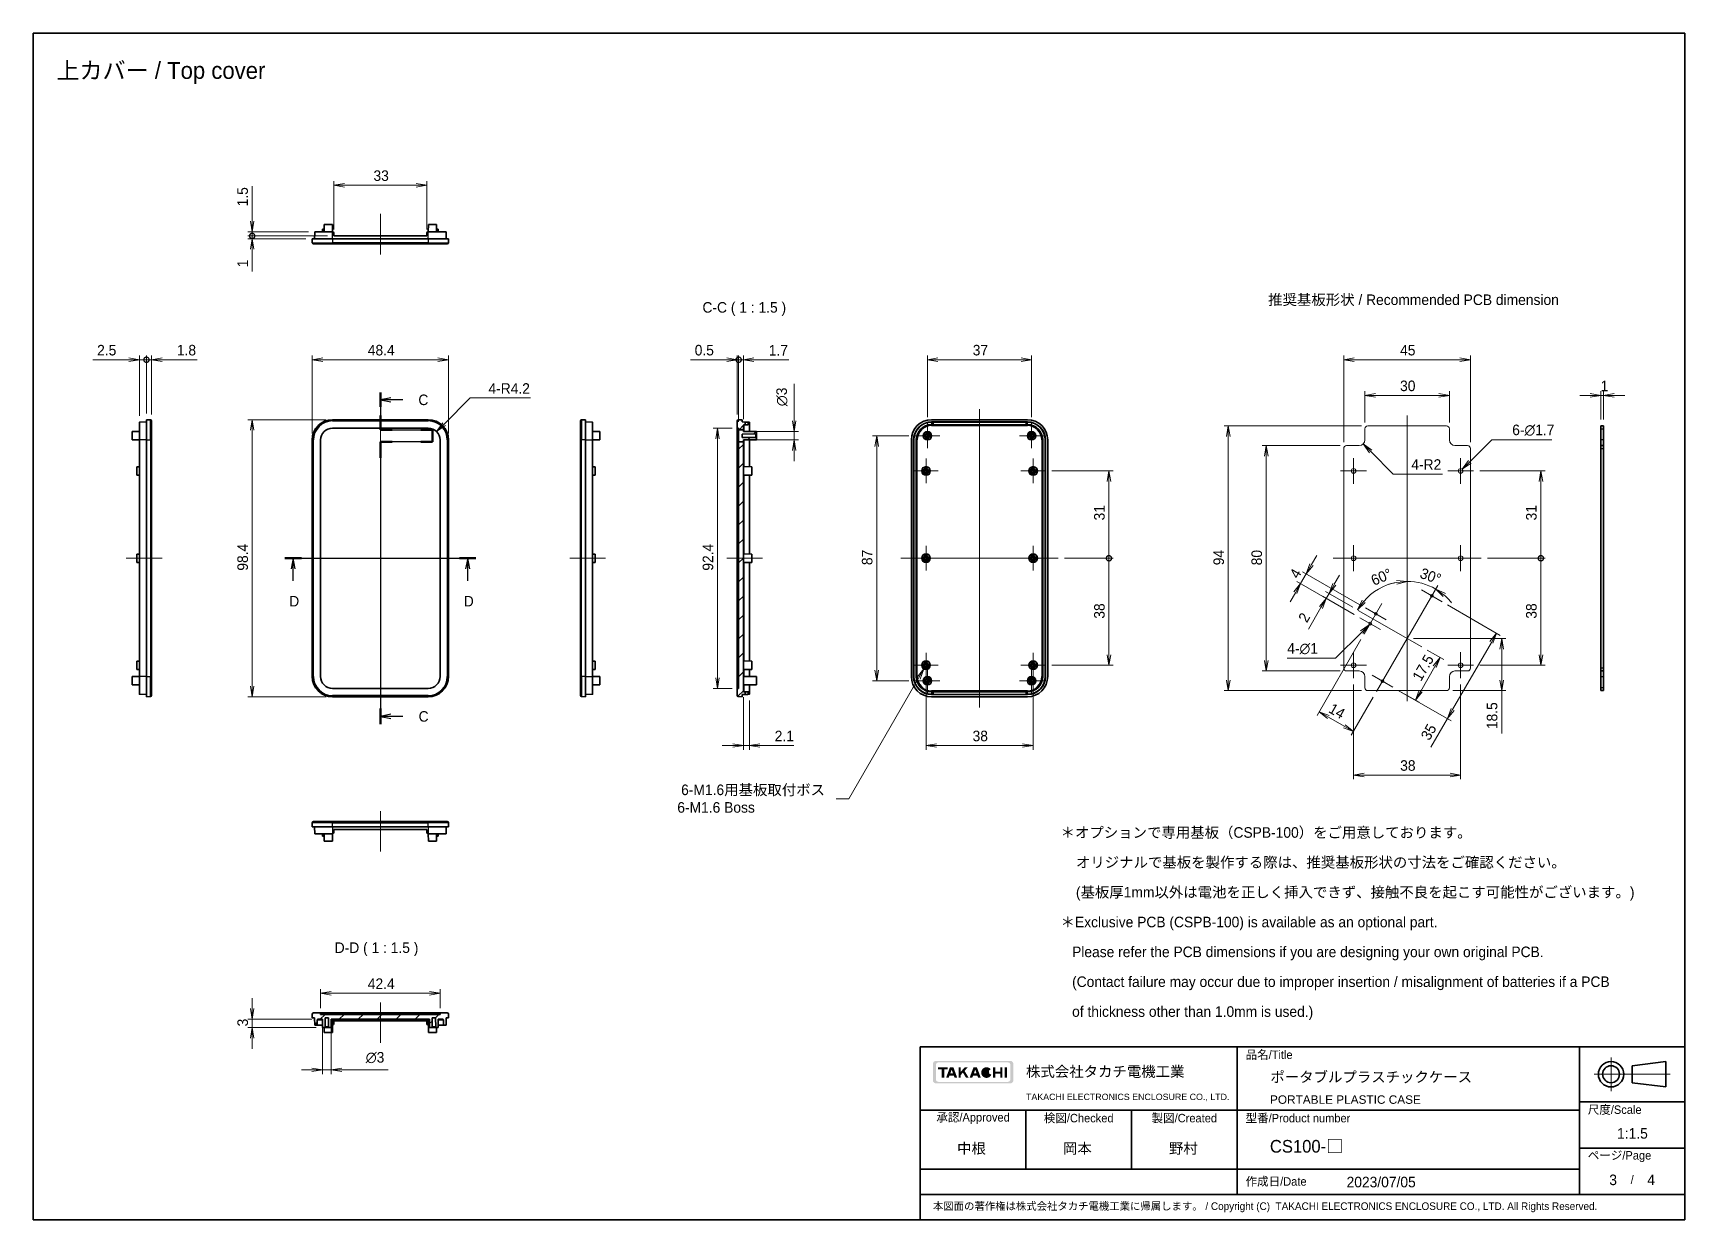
# Model space of a CAD drawing. Header units: millimetres. Extents: x 0 to 2180, y 0 to 422.
# Drawn here: x 998 to 1584, y 0 to 422 of the extents above; entities that cross this region are included whole.
import ezdxf
from ezdxf.enums import TextEntityAlignment as Align

# ---------------------------------------------------------------- set-up
doc = ezdxf.new("R2010")
doc.units = ezdxf.units.MM
doc.header["$LTSCALE"] = 1.5
doc.layers.get('Defpoints').update_dxf_attribs({"lineweight": 25})
for name, color, linetype, lineweight in [('Border (ISO)', 7, 'Continuous', 35), ('Dimension (ISO)', 7, 'Continuous', 18), ('Dimension (ISO) @ 1', 7, 'Continuous', 18), ('Section Line (ISO)', 7, 'Continuous', 25), ('Symbol (ISO)', 7, 'Continuous', 18), ('Title (ISO)', 7, 'Continuous', 35), ('Visible (ISO)', 7, 'Continuous', 35), ('Visible Narrow (ISO)', 7, 'Continuous', 25)]:
    doc.layers.add(name, color=color, linetype=linetype, lineweight=lineweight)
for name, color, linetype, lineweight, true_color in [('Center Mark (ISO)', 7, 'Continuous', 18, 0x80ffff), ('Centerline (ISO)', 7, 'Continuous', 18, 0x80ffff), ('Hatch (ISO)', 1, 'Continuous', 18, 0xff0000)]:
    doc.layers.add(name, color=color, linetype=linetype, lineweight=lineweight, true_color=true_color)
doc.styles.add('Note Text (TK)', font='MS PGothic.ttf')
doc.styles.add('文字スタイル40', font='MS PGothic.ttf')
doc.styles.add('文字スタイル67', font='arial.ttf')
doc.dimstyles.new('Default - Method 1b (TK)', dxfattribs={"dimscale": 1.5, "dimtxt": 2.5, "dimasz": 2.5, "dimexe": 1, "dimexo": 1.5, "dimgap": 1, "dimtad": 1, "dimrnd": 1e-08, "dimdsep": 46, "dimtxsty": 'Note Text (TK)', "dimblk": 'OPEN', "dimcen": 0.09, "dimdle": 5, "dimclrd": 100, "dimclre": 100, "dimclrt": 7, "dimadec": 1, "dimazin": 1, "dimtfac": 1, "dimtmove": 0, "dimatfit": 3, "dimldrblk": 'OPEN', "dimfxl": 0, "dimtolj": 1, "dimlwd": -1, "dimlwe": -1, "dimarcsym": 0})
pattern_1 = [(45, (975.75, -12), (-3.367596, 3.367596), [])]

msp = doc.modelspace()

# ---------------------------------------------------------------- texts
at = {"layer": 'Symbol (ISO)', "color": 7, "attachment_point": 4, "style": 'Note Text (TK)'}
for s, insert, char_height, width, line_spacing_factor in [('\\fMS PGothic|b0|i0;{\\H6.0000;上カバー / Top cover}', (1005.8157, 407.3049), 6, 81.96491, 1.5), ('\\fＭＳ Ｐゴシック|b0|i0;推奨基板形状 / Recommended PCB dimension', (1436.0145, 326.5698), 3.75, 111.447372, 1.5), ('\\fＭＳ Ｐゴシック|b0|i0;＊オプションで専用基板（CSPB-100）をご用意しております。\\P\\fＭＳ Ｐゴシック|b0|i0;    オリジナルで基板を製作する際は、推奨基板形状の寸法をご確認ください。\\P\\fＭＳ Ｐゴシック|b0|i0;    (基板厚1mm以外は電池を正しく挿入できず、接触不良を起こす可能性がございます。)\\P\\fＭＳ Ｐゴシック|b0|i0;＊Exclusive PCB (CSPB-100) is available as an optional part.\\P\\fＭＳ Ｐゴシック|b0|i0;   Please refer the PCB dimensions if you are designing your own original PCB.\\P\\fＭＳ Ｐゴシック|b0|i0;   (Contact failure may occur due to improper insertion / misalignment of batteries if a PCB\\P\\fＭＳ Ｐゴシック|b0|i0;   of thickness other than 1.0mm is used.)', (1362.3153, 105.2434), 3.75, 214.934206, 1.695652)]:
    msp.add_mtext(s, dxfattribs=dict(at, insert=insert, char_height=char_height, width=width, line_spacing_factor=line_spacing_factor))
at = {"layer": 'Symbol (ISO)', "color": 7, "char_height": 3.75, "attachment_point": 7, "style": 'Note Text (TK)'}
for s, insert in [('C-C ( 1 : 1.5 )', (1235.171, 321.0626)), ('D-D ( 1 : 1.5 )', (1104.5978, 93.6825))]:
    msp.add_mtext(s, dxfattribs=dict(at, insert=insert))

# ---------------------------------------------------------------- blocks, each defined once
blk = doc.blocks.new('図面枠 tk図枠')
at = {"layer": 'Border (ISO)'}
for p, q in [((14.5, 289), (405.5, 289)), ((14.5, 289), (14.5, 8)), ((405.5, 289), (405.5, 8)), ((14.5, 8), (405.5, 8))]:
    blk.add_line(p, q, dxfattribs=at)
blk = doc.blocks.new('表題欄 tk表題欄')
at = {"layer": 'Hatch (ISO)'}
h = blk.add_hatch(color=256, dxfattribs=at)
edge = h.paths.add_edge_path(flags=0)
edge.add_arc((95.44, 237.35), 0.596, 270, 360)
edge.add_line((96.04, 237.35), (96.04, 240.76))
edge.add_arc((95.44, 240.76), 0.596, 0, 90)
edge.add_line((95.44, 241.35), (79.01, 241.35))
edge.add_arc((79.01, 240.76), 0.596, 90, 180)
edge.add_line((78.41, 240.76), (78.41, 237.35))
edge.add_arc((79.01, 237.35), 0.596, 180, 270)
edge.add_line((79.01, 236.75), (95.44, 236.75))
edge = h.paths.add_edge_path()
edge.add_line((77.71, 241), (77.71, 237.1))
edge.add_arc((78.41, 237.1), 0.702, 180, 270)
edge.add_line((78.41, 236.4), (96.04, 236.4))
edge.add_arc((96.04, 237.1), 0.702, 270, 360)
edge.add_line((96.74, 237.1), (96.74, 241))
edge.add_arc((96.04, 241), 0.702, 0, 90)
edge.add_line((96.04, 241.71), (78.41, 241.71))
edge.add_arc((78.41, 241), 0.702, 90, 180)
for points in [[(78.94, 240.2), (78.94, 239.71), (79.79, 239.71), (79.79, 237.71), (80.38, 237.71), (80.38, 239.71), (81.23, 239.71), (81.23, 240.2)], [(85.55, 237.71), (84.81, 238.94), (84.29, 238.37), (84.29, 237.71), (83.77, 237.71), (83.77, 240.2), (84.29, 240.2), (84.29, 239.15), (85.26, 240.2), (85.98, 240.2), (85.19, 239.35), (86.17, 237.71)], [(91.96, 240.2), (91.96, 237.71), (92.48, 237.71), (92.48, 238.71), (93.64, 238.71), (93.64, 237.71), (94.16, 237.71), (94.16, 240.2), (93.64, 240.2), (93.64, 239.2), (92.48, 239.2), (92.48, 240.2)], [(94.71, 240.2), (94.71, 237.71), (95.23, 237.71), (95.23, 240.2)]]:
    blk.add_hatch(color=256, dxfattribs=at).paths.add_polyline_path(points)
h = blk.add_hatch(color=256, dxfattribs=at)
h.paths.add_polyline_path([(82.46, 238.76), (81.82, 238.76), (82.14, 239.63)], flags=0)
h.paths.add_polyline_path([(82.65, 238.24), (81.63, 238.24), (81.44, 237.71), (80.82, 237.71), (81.73, 240.2), (82.55, 240.2), (83.46, 237.71), (82.85, 237.71)])
h = blk.add_hatch(color=256, dxfattribs=at)
h.paths.add_polyline_path([(87.4, 238.76), (88.03, 238.76), (87.72, 239.63)], flags=0)
h.paths.add_polyline_path([(87.01, 237.71), (87.21, 238.24), (88.22, 238.24), (88.42, 237.71), (89.04, 237.71), (88.12, 240.2), (87.31, 240.2), (86.39, 237.71)])
h = blk.add_hatch(color=256, dxfattribs=at)
edge = h.paths.add_edge_path()
edge.add_arc((90.39, 238.95), 1.27, 38.5505, 336.582)
edge.add_line((91.56, 238.44), (91.04, 238.67))
edge.add_ellipse((90.39, 238.95), major_axis=(0, -0.8), ratio=0.867347, start_angle=124.651, end_angle=429.4109, ccw=False)
edge.add_line((90.96, 239.41), (91.39, 239.74))
at = {"layer": 'Title (ISO)'}
for p, q in [((74.71, 245.05), (255.71, 245.05)), ((74.71, 204.05), (74.71, 245.05)), ((149.71, 245.05), (149.71, 210.05)), ((230.71, 245.05), (230.71, 210.05)), ((255.71, 245.05), (255.71, 204.05)), ((243.21, 240.55), (251.21, 241.55)), ((243.21, 240.55), (243.21, 236.55)), ((251.21, 235.55), (251.21, 241.55)), ((243.21, 236.55), (251.21, 235.55)), ((230.71, 232.05), (255.71, 232.05)), ((74.71, 230.05), (230.71, 230.05)), ((99.71, 230.05), (99.71, 216.05)), ((124.71, 230.05), (124.71, 216.05)), ((230.71, 221.05), (255.71, 221.05)), ((74.71, 216.05), (230.71, 216.05)), ((255.71, 210.05), (74.71, 210.05)), ((74.71, 204.05), (255.71, 204.05))]:
    blk.add_line(p, q, dxfattribs=at)
at = {"layer": 'Title (ISO)', "color": 4, "linetype": 'Continuous', "lineweight": 18, "true_color": 0x00ffff}
for p, q in [((238.21, 242.55), (238.21, 234.55)), ((252.21, 238.55), (234.21, 238.55))]:
    blk.add_line(p, q, dxfattribs=at)
at = {"layer": 'Title (ISO)'}
for radius in [3, 2]:
    blk.add_circle((238.21, 238.55), radius, dxfattribs=at)
at = {"layer": 'Title (ISO)', "color": 1, "true_color": 0xff0000, "char_height": 2, "line_spacing_factor": 1.5, "style": 'Note Text (TK)'}
for s, insert, attachment_point in [('\\fＭＳ Ｐゴシック|b0|i0;{\\H2.0000;品名/Title}', (151.71, 243.05), 4), ('\\fＭＳ Ｐゴシック|b0|i0;{\\H2.0000;尺度/Scale}', (232.71, 230.05), 4), ('\\fＭＳ Ｐゴシック|b0|i0;{\\H2.0000;承認/Approved}', (87.21, 228.05), 5), ('\\fＭＳ Ｐゴシック|b0|i0;{\\H2.0000;検図/Checked}', (112.21, 228.05), 5), ('\\fＭＳ Ｐゴシック|b0|i0;{\\H2.0000;製図/Created}', (137.21, 228.05), 5), ('\\fＭＳ Ｐゴシック|b0|i0;{\\H2.0000;型番/Product number}', (151.71, 228.05), 4), ('\\fＭＳ Ｐゴシック|b0|i0;{\\H2.0000;ページ/Page}', (232.71, 219.05), 4), ('\\fＭＳ Ｐゴシック|b0|i0;{\\H2.0000;作成日/Date}', (151.71, 213.05), 4)]:
    blk.add_mtext(s, dxfattribs=dict(at, insert=insert, attachment_point=attachment_point))
at = {"layer": 'Title (ISO)', "color": 7, "line_spacing_factor": 1.5, "style": 'Note Text (TK)'}
for s, insert, char_height, attachment_point in [('株式会社タカチ電機工業', (99.74, 239.05), 2.5, 4), ('\\fArial|b0|i0;{\\H1.4986;TAKACHI ELECTRONICS ENCLOSURE CO., LTD.}', (99.74, 233.05), 1.4986, 4), ('\\fＭＳ Ｐゴシック|b0|i0;{\\H2.0000;/}', (243.21, 213.55), 2, 5), ('\\fMS PGothic|b0|i0;{\\H1.8000;本図面の著作権は株式会社タカチ電機工業に帰属します。 / Copyright (C)\xa0 TAKACHI ELECTRONICS ENCLOSURE CO., LTD. All Rights Reserved.}', (77.71, 207.05), 1.8, 4)]:
    blk.add_mtext(s, dxfattribs=dict(at, insert=insert, char_height=char_height, attachment_point=attachment_point))
at = {"layer": 'Title (ISO)', "color": 7}
for tag, p, height, style in [('<品名>_001', (157.58, 236.65), 2.5, 'Note Text (TK)'), ('<Title>_001', (157.49, 231.55), 2, '文字スタイル67'), ('<型番>_001', (157.47, 219.99), 3, '文字スタイル40'), ('<承認>_001', (83.43, 219.75), 2.5, 'Note Text (TK)'), ('<検図>_001', (108.48, 219.75), 2.5, 'Note Text (TK)'), ('<製図>_001', (133.58, 219.75), 2.5, 'Note Text (TK)'), ('<総ページ数>_001', (246.79, 212.3), 2.5, 'Note Text (TK)'), ('作成日_001', (175.62, 211.78), 2.5, 'Note Text (TK)'), ('<ページ_No.>_001', (237.95, 212.3), 2.5, 'Note Text (TK)')]:
    blk.add_attdef(tag, p, '', height=height, dxfattribs=dict(at, style=style))
at = {"layer": 'Title (ISO)', "color": 7, "style": 'Note Text (TK)'}
for tag, p in [('<尺度>', (243.21, 224.55)), ('<部品サイズ>', (112.21, 213.05))]:
    blk.add_attdef(tag, text='', height=2.5, dxfattribs=at).set_placement(p, align=Align.MIDDLE_CENTER)
blk = doc.blocks.new('2dTransSection2')
at = {"layer": 'Section Line (ISO)', "linetype": 'Continuous'}
for p, q in [((96.71, 203.87), (96.71, 195.08)), ((99.21, 202.67), (96.71, 202.17)), ((99.21, 202.17), (96.71, 202.17)), ((96.71, 202.17), (99.21, 201.67)), ((101.99, 202.17), (99.21, 202.17)), ((96.71, 195.08), (109.04, 195.08)), ((109.04, 192.18), (96.71, 192.18)), ((96.71, 192.18), (96.71, 125.35)), ((109.04, 195.08), (109.04, 192.18)), ((99.21, 127.72), (96.71, 127.22)), ((99.21, 127.22), (96.71, 127.22)), ((96.71, 127.22), (99.21, 126.72)), ((102.05, 127.22), (99.21, 127.22))]:
    blk.add_line(p, q, dxfattribs=at)
at = {"layer": 'Section Line (ISO)', "linetype": 'Continuous', "lineweight": 50}
for p, q in [((96.71, 203.87), (96.71, 200.47)), ((96.71, 198.47), (96.71, 195.08)), ((96.71, 195.08), (99.49, 195.08)), ((99.49, 192.18), (96.71, 192.18)), ((96.71, 192.18), (96.71, 188.45)), ((106.26, 195.08), (109.04, 195.08)), ((109.04, 192.18), (106.26, 192.18)), ((109.04, 195.08), (109.04, 192.18)), ((96.71, 129.09), (96.71, 125.35))]:
    blk.add_line(p, q, dxfattribs=at)
at = {"layer": 'Section Line (ISO)', "char_height": 2.5, "attachment_point": 7, "style": 'Note Text (TK)'}
for insert in [(105.71, 200.88), (105.77, 125.93)]:
    blk.add_mtext('C', dxfattribs=dict(at, insert=insert))
blk = doc.blocks.new('2dTransSection3')
at = {"layer": 'Section Line (ISO)', "linetype": 'Continuous'}
for p, q in [((74.13, 164.66), (119.34, 164.66)), ((76.08, 164.66), (75.58, 162.16)), ((76.08, 162.16), (76.08, 164.66)), ((76.58, 162.16), (76.08, 164.66)), ((117.39, 164.66), (116.89, 162.16)), ((117.39, 162.16), (117.39, 164.66)), ((117.89, 162.16), (117.39, 164.66)), ((76.08, 159.29), (76.08, 162.16)), ((117.39, 159.29), (117.39, 162.16))]:
    blk.add_line(p, q, dxfattribs=at)
at = {"layer": 'Section Line (ISO)', "linetype": 'Continuous', "lineweight": 50}
for p, q in [((74.13, 164.66), (78.03, 164.66)), ((115.44, 164.66), (119.34, 164.66))]:
    blk.add_line(p, q, dxfattribs=at)
at = {"layer": 'Section Line (ISO)', "char_height": 2.5, "attachment_point": 7, "style": 'Note Text (TK)'}
for insert in [(75.14, 153.24), (116.45, 153.24)]:
    blk.add_mtext('D', dxfattribs=dict(at, insert=insert))
blk = doc.blocks.new('_Open')
at = {"color": 0, "linetype": 'ByBlock', "lineweight": -2}
for p, q in [((-1, 0.17), (0, 0)), ((-1, -0.17), (0, 0)), ((0, 0), (-1, 0))]:
    blk.add_line(p, q, dxfattribs=at)
blk = doc.blocks.new('*D128')
at = {"layer": 'Defpoints', "color": 0, "transparency": 16777216}
for p in [(1145.01, 305.48), (1096.61, 276.98), (1145.01, 276.98)]:
    blk.add_point(p, dxfattribs=at)
at = {"layer": 'Dimension (ISO)', "color": 100, "transparency": 16777216}
for p, q in [((1096.61, 279.23), (1096.61, 306.98)), ((1100.36, 305.48), (1141.26, 305.48)), ((1145.01, 279.23), (1145.01, 306.98))]:
    blk.add_line(p, q, dxfattribs=at)
at = {"layer": 'Dimension (ISO)', "color": 100, "transparency": 16777216, "xscale": 3.75, "yscale": 3.75, "zscale": 3.75, "rotation": 180}
blk.add_blockref('_Open', (1096.61, 305.48), dxfattribs=at)
at = {"layer": 'Dimension (ISO)', "color": 100, "transparency": 16777216, "xscale": 3.75, "yscale": 3.75, "zscale": 3.75}
blk.add_blockref('_Open', (1145.01, 305.48), dxfattribs=at)
at = {"layer": 'Dimension (ISO)', "color": 7, "transparency": 16777216, "insert": (1116.35, 308.86), "char_height": 3.75, "attachment_point": 4, "style": 'Note Text (TK)'}
blk.add_mtext('\\A1;48.4', dxfattribs=at)
blk = doc.blocks.new('*D129')
at = {"layer": 'Defpoints', "color": 0, "transparency": 16777216}
for p in [(1103.81, 284.18), (1075.31, 185.78), (1103.81, 185.78)]:
    blk.add_point(p, dxfattribs=at)
at = {"layer": 'Dimension (ISO)', "color": 100, "transparency": 16777216}
for p, q in [((1101.56, 284.18), (1073.81, 284.18)), ((1075.31, 280.43), (1075.31, 189.53)), ((1101.56, 185.78), (1073.81, 185.78))]:
    blk.add_line(p, q, dxfattribs=at)
at = {"layer": 'Dimension (ISO)', "color": 100, "transparency": 16777216, "xscale": 3.75, "yscale": 3.75, "zscale": 3.75}
for p, rotation in [((1075.31, 284.18), 90), ((1075.31, 185.78), 270)]:
    blk.add_blockref('_Open', p, dxfattribs=dict(at, rotation=rotation))
at = {"layer": 'Dimension (ISO)', "color": 7, "transparency": 16777216, "insert": (1071.94, 230.57), "char_height": 3.75, "attachment_point": 4, "rotation": 90, "style": 'Note Text (TK)'}
blk.add_mtext('\\A1;98.4', dxfattribs=at)
blk = doc.blocks.new('*D130')
at = {"layer": 'Defpoints', "color": 0, "transparency": 16777216}
for p in [(1137.81, 276.98), (1140.78, 279.95)]:
    blk.add_point(p, dxfattribs=at)
at = {"layer": 'Dimension (ISO)', "color": 100, "transparency": 16777216}
for p, q in [((1152.73, 291.9), (1143.43, 282.6)), ((1174.14, 291.9), (1152.73, 291.9))]:
    blk.add_line(p, q, dxfattribs=at)
at = {"layer": 'Dimension (ISO)', "color": 100, "transparency": 16777216, "xscale": 3.75, "yscale": 3.75, "zscale": 3.75, "rotation": 224.9999999999901}
blk.add_blockref('_Open', (1140.78, 279.95), dxfattribs=at)
at = {"layer": 'Dimension (ISO)', "color": 7, "transparency": 16777216, "insert": (1159.19, 295.27), "char_height": 3.75, "attachment_point": 4, "style": 'Note Text (TK)'}
blk.add_mtext('\\A1;\\fＭＳ Ｐゴシック|b0|i0;4-R4.2', dxfattribs=at)
blk = doc.blocks.new('_DotSmall')
at = {"color": 0, "linetype": 'ByBlock', "const_width": 0.5}
blk.add_lwpolyline([(-0.0625, 0, 1), (0.0625, 0, 1)], format="xyb", close=True, dxfattribs=at)
blk = doc.blocks.new('*D131')
at = {"layer": 'Defpoints', "color": 0, "transparency": 16777216}
for p in [(1037.76, 305.48), (1035.26, 283.3), (1037.76, 284.18)]:
    blk.add_point(p, dxfattribs=at)
at = {"layer": 'Dimension (ISO)', "color": 100, "transparency": 16777216}
for p, q in [((1031.51, 305.48), (1018.75, 305.48)), ((1035.26, 285.55), (1035.26, 306.98)), ((1037.76, 305.48), (1035.26, 305.48)), ((1037.76, 286.43), (1037.76, 306.98)), ((1037.76, 305.48), (1045.26, 305.48))]:
    blk.add_line(p, q, dxfattribs=at)
at = {"layer": 'Dimension (ISO)', "color": 100, "transparency": 16777216, "xscale": 3.75, "yscale": 3.75, "zscale": 3.75}
blk.add_blockref('_Open', (1035.26, 305.48), dxfattribs=at)
at = {"layer": 'Dimension (ISO)', "color": 100, "transparency": 16777216, "xscale": 3.75, "yscale": 3.75, "zscale": 3.75, "rotation": 180}
blk.add_blockref('_DotSmall', (1037.76, 305.48), dxfattribs=at)
at = {"layer": 'Dimension (ISO)', "color": 7, "transparency": 16777216, "insert": (1020.25, 308.86), "char_height": 3.75, "attachment_point": 4, "style": 'Note Text (TK)'}
blk.add_mtext('\\A1;2.5', dxfattribs=at)
blk = doc.blocks.new('*D132')
at = {"layer": 'Defpoints', "color": 0, "transparency": 16777216}
for p in [(1039.56, 305.48), (1037.76, 284.18), (1039.56, 283.73)]:
    blk.add_point(p, dxfattribs=at)
at = {"layer": 'Dimension (ISO)', "color": 100, "transparency": 16777216}
for p, q in [((1037.76, 305.48), (1034.01, 305.48)), ((1037.76, 286.43), (1037.76, 306.98)), ((1037.76, 305.48), (1039.56, 305.48)), ((1039.56, 285.98), (1039.56, 306.98)), ((1043.31, 305.48), (1055.79, 305.48))]:
    blk.add_line(p, q, dxfattribs=at)
at = {"layer": 'Dimension (ISO)', "color": 100, "transparency": 16777216, "xscale": 3.75, "yscale": 3.75, "zscale": 3.75}
blk.add_blockref('_DotSmall', (1037.76, 305.48), dxfattribs=at)
at = {"layer": 'Dimension (ISO)', "color": 100, "transparency": 16777216, "xscale": 3.75, "yscale": 3.75, "zscale": 3.75, "rotation": 180}
blk.add_blockref('_Open', (1039.56, 305.48), dxfattribs=at)
at = {"layer": 'Dimension (ISO)', "color": 7, "transparency": 16777216, "insert": (1048.56, 308.86), "char_height": 3.75, "attachment_point": 4, "style": 'Note Text (TK)'}
blk.add_mtext('\\A1;1.8', dxfattribs=at)
blk = doc.blocks.new('*D133')
at = {"layer": 'Defpoints', "color": 0, "transparency": 16777216}
for p in [(1075.31, 349.44), (1096.61, 348.44), (1104.31, 349.44)]:
    blk.add_point(p, dxfattribs=at)
at = {"layer": 'Dimension (ISO)', "color": 100, "transparency": 16777216}
for p, q in [((1075.31, 349.44), (1075.31, 356.94)), ((1102.06, 349.44), (1073.81, 349.44)), ((1094.36, 348.44), (1073.81, 348.44)), ((1075.31, 349.44), (1075.31, 348.44)), ((1075.31, 344.69), (1075.31, 336.81))]:
    blk.add_line(p, q, dxfattribs=at)
at = {"layer": 'Dimension (ISO)', "color": 100, "transparency": 16777216, "xscale": 3.75, "yscale": 3.75, "zscale": 3.75}
for name, p, rotation in [('_DotSmall', (1075.31, 349.44), 270), ('_Open', (1075.31, 348.44), 90)]:
    blk.add_blockref(name, p, dxfattribs=dict(at, rotation=rotation))
at = {"layer": 'Dimension (ISO)', "color": 7, "transparency": 16777216, "insert": (1071.94, 338.31), "char_height": 3.75, "attachment_point": 4, "rotation": 90, "style": 'Note Text (TK)'}
blk.add_mtext('\\A1;1', dxfattribs=at)
blk = doc.blocks.new('*D134')
at = {"layer": 'Defpoints', "color": 0, "transparency": 16777216}
for p in [(1075.31, 350.94), (1097.5, 350.94), (1104.31, 349.44)]:
    blk.add_point(p, dxfattribs=at)
at = {"layer": 'Dimension (ISO)', "color": 100, "transparency": 16777216}
for p, q in [((1075.31, 354.69), (1075.31, 367.15)), ((1095.25, 350.94), (1073.81, 350.94)), ((1102.06, 349.44), (1073.81, 349.44)), ((1075.31, 349.44), (1075.31, 350.94)), ((1075.31, 349.44), (1075.31, 345.69))]:
    blk.add_line(p, q, dxfattribs=at)
at = {"layer": 'Dimension (ISO)', "color": 100, "transparency": 16777216, "xscale": 3.75, "yscale": 3.75, "zscale": 3.75}
for name, p, rotation in [('_Open', (1075.31, 350.94), 270), ('_DotSmall', (1075.31, 349.44), 90)]:
    blk.add_blockref(name, p, dxfattribs=dict(at, rotation=rotation))
at = {"layer": 'Dimension (ISO)', "color": 7, "transparency": 16777216, "insert": (1071.94, 359.94), "char_height": 3.75, "attachment_point": 4, "rotation": 90, "style": 'Note Text (TK)'}
blk.add_mtext('\\A1;1.5', dxfattribs=at)
blk = doc.blocks.new('*D135')
at = {"layer": 'Defpoints', "color": 0, "transparency": 16777216}
for p in [(1104.31, 367.44), (1104.31, 349.44), (1137.31, 349.44)]:
    blk.add_point(p, dxfattribs=at)
at = {"layer": 'Dimension (ISO)', "color": 100, "transparency": 16777216}
for p, q in [((1104.31, 351.69), (1104.31, 368.94)), ((1133.56, 367.44), (1108.06, 367.44)), ((1137.31, 351.69), (1137.31, 368.94))]:
    blk.add_line(p, q, dxfattribs=at)
at = {"layer": 'Dimension (ISO)', "color": 100, "transparency": 16777216, "xscale": 3.75, "yscale": 3.75, "zscale": 3.75, "rotation": 180}
blk.add_blockref('_Open', (1104.31, 367.44), dxfattribs=at)
at = {"layer": 'Dimension (ISO)', "color": 100, "transparency": 16777216, "xscale": 3.75, "yscale": 3.75, "zscale": 3.75}
blk.add_blockref('_Open', (1137.31, 367.44), dxfattribs=at)
at = {"layer": 'Dimension (ISO)', "color": 7, "transparency": 16777216, "insert": (1118.36, 370.82), "char_height": 3.75, "attachment_point": 4, "style": 'Note Text (TK)'}
blk.add_mtext('\\A1;33', dxfattribs=at)
blk = doc.blocks.new('*D136')
at = {"layer": 'Defpoints', "color": 0, "transparency": 16777216}
for p in [(1099.61, 80.52), (1099.61, 73.02), (1142.01, 73.02)]:
    blk.add_point(p, dxfattribs=at)
at = {"layer": 'Dimension (ISO)', "color": 100, "transparency": 16777216}
for p, q in [((1099.61, 75.27), (1099.61, 82.02)), ((1138.26, 80.52), (1103.36, 80.52)), ((1142.01, 75.27), (1142.01, 82.02))]:
    blk.add_line(p, q, dxfattribs=at)
at = {"layer": 'Dimension (ISO)', "color": 100, "transparency": 16777216, "xscale": 3.75, "yscale": 3.75, "zscale": 3.75, "rotation": 180}
blk.add_blockref('_Open', (1099.61, 80.52), dxfattribs=at)
at = {"layer": 'Dimension (ISO)', "color": 100, "transparency": 16777216, "xscale": 3.75, "yscale": 3.75, "zscale": 3.75}
blk.add_blockref('_Open', (1142.01, 80.52), dxfattribs=at)
at = {"layer": 'Dimension (ISO)', "color": 7, "transparency": 16777216, "insert": (1116.35, 83.9), "char_height": 3.75, "attachment_point": 4, "style": 'Note Text (TK)'}
blk.add_mtext('\\A1;42.4', dxfattribs=at)
blk = doc.blocks.new('*D137')
at = {"layer": 'Defpoints', "color": 0, "transparency": 16777216}
for p in [(1248.02, 305.48), (1247.52, 283.73), (1248.02, 281.18)]:
    blk.add_point(p, dxfattribs=at)
at = {"layer": 'Dimension (ISO)', "color": 100, "transparency": 16777216}
for p, q in [((1243.77, 305.48), (1230.92, 305.48)), ((1247.52, 285.98), (1247.52, 306.98)), ((1248.02, 305.48), (1247.52, 305.48)), ((1248.02, 283.43), (1248.02, 306.98)), ((1248.02, 305.48), (1255.52, 305.48))]:
    blk.add_line(p, q, dxfattribs=at)
at = {"layer": 'Dimension (ISO)', "color": 100, "transparency": 16777216, "xscale": 3.75, "yscale": 3.75, "zscale": 3.75}
blk.add_blockref('_Open', (1247.52, 305.48), dxfattribs=at)
at = {"layer": 'Dimension (ISO)', "color": 100, "transparency": 16777216, "xscale": 3.75, "yscale": 3.75, "zscale": 3.75, "rotation": 180}
blk.add_blockref('_DotSmall', (1248.02, 305.48), dxfattribs=at)
at = {"layer": 'Dimension (ISO)', "color": 7, "transparency": 16777216, "insert": (1232.42, 308.86), "char_height": 3.75, "attachment_point": 4, "style": 'Note Text (TK)'}
blk.add_mtext('\\A1;0.5', dxfattribs=at)
blk = doc.blocks.new('*D138')
at = {"layer": 'Defpoints', "color": 0, "transparency": 16777216}
for p in [(1249.72, 305.48), (1249.72, 282.07), (1248.02, 281.18)]:
    blk.add_point(p, dxfattribs=at)
at = {"layer": 'Dimension (ISO)', "color": 100, "transparency": 16777216}
for p, q in [((1248.02, 305.48), (1244.27, 305.48)), ((1248.02, 283.43), (1248.02, 306.98)), ((1248.02, 305.48), (1249.72, 305.48)), ((1249.72, 284.32), (1249.72, 306.98)), ((1253.47, 305.48), (1265.86, 305.48))]:
    blk.add_line(p, q, dxfattribs=at)
at = {"layer": 'Dimension (ISO)', "color": 100, "transparency": 16777216, "xscale": 3.75, "yscale": 3.75, "zscale": 3.75}
blk.add_blockref('_DotSmall', (1248.02, 305.48), dxfattribs=at)
at = {"layer": 'Dimension (ISO)', "color": 100, "transparency": 16777216, "xscale": 3.75, "yscale": 3.75, "zscale": 3.75, "rotation": 180}
blk.add_blockref('_Open', (1249.72, 305.48), dxfattribs=at)
at = {"layer": 'Dimension (ISO)', "color": 7, "transparency": 16777216, "insert": (1258.72, 308.86), "char_height": 3.75, "attachment_point": 4, "style": 'Note Text (TK)'}
blk.add_mtext('\\A1;1.7', dxfattribs=at)
blk = doc.blocks.new('*D139')
at = {"layer": 'Defpoints', "color": 0, "transparency": 16777216}
for p in [(1248.02, 281.18), (1240.52, 188.78), (1248.02, 188.78)]:
    blk.add_point(p, dxfattribs=at)
at = {"layer": 'Dimension (ISO)', "color": 100, "transparency": 16777216}
for p, q in [((1245.77, 281.18), (1239.02, 281.18)), ((1240.52, 277.43), (1240.52, 192.53)), ((1245.77, 188.78), (1239.02, 188.78))]:
    blk.add_line(p, q, dxfattribs=at)
at = {"layer": 'Dimension (ISO)', "color": 100, "transparency": 16777216, "xscale": 3.75, "yscale": 3.75, "zscale": 3.75}
for p, rotation in [((1240.52, 281.18), 90), ((1240.52, 188.78), 270)]:
    blk.add_blockref('_Open', p, dxfattribs=dict(at, rotation=rotation))
at = {"layer": 'Dimension (ISO)', "color": 7, "transparency": 16777216, "insert": (1237.14, 230.57), "char_height": 3.75, "attachment_point": 4, "rotation": 90, "style": 'Note Text (TK)'}
blk.add_mtext('\\A1;92.4', dxfattribs=at)
blk = doc.blocks.new('*D140')
at = {"layer": 'Defpoints', "color": 0, "transparency": 16777216}
for p in [(1100.29, 71.32), (1103.34, 71.32), (1103.34, 53.32)]:
    blk.add_point(p, dxfattribs=at)
at = {"layer": 'Dimension (ISO)', "color": 100, "transparency": 16777216}
for p, q in [((1100.29, 69.07), (1100.29, 51.82)), ((1103.34, 69.07), (1103.34, 51.82)), ((1096.54, 53.32), (1092.79, 53.32)), ((1100.29, 53.32), (1103.34, 53.32)), ((1107.09, 53.32), (1123.62, 53.32))]:
    blk.add_line(p, q, dxfattribs=at)
at = {"layer": 'Dimension (ISO)', "color": 100, "transparency": 16777216, "xscale": 3.75, "yscale": 3.75, "zscale": 3.75}
blk.add_blockref('_Open', (1100.29, 53.32), dxfattribs=at)
at = {"layer": 'Dimension (ISO)', "color": 100, "transparency": 16777216, "xscale": 3.75, "yscale": 3.75, "zscale": 3.75, "rotation": 180}
blk.add_blockref('_Open', (1103.34, 53.32), dxfattribs=at)
at = {"layer": 'Dimension (ISO)', "color": 7, "transparency": 16777216, "insert": (1115.62, 57.64), "char_height": 3.75, "attachment_point": 4, "style": 'Note Text (TK)'}
blk.add_mtext('\\A1;\\fAIGDT|b0|i0;n\\fＭＳ Ｐゴシック|b0|i0;3', dxfattribs=at)
blk = doc.blocks.new('*D108')
at = {"layer": 'Defpoints', "color": 0, "transparency": 16777216}
for p in [(1249.72, 279.98), (1249.72, 276.98), (1267.72, 276.98)]:
    blk.add_point(p, dxfattribs=at)
at = {"layer": 'Dimension (ISO)', "color": 100, "transparency": 16777216}
for p, q in [((1267.72, 283.73), (1267.72, 296.98)), ((1251.97, 279.98), (1269.22, 279.98)), ((1251.97, 276.98), (1269.22, 276.98)), ((1267.72, 276.98), (1267.72, 279.98)), ((1267.72, 273.23), (1267.72, 269.48))]:
    blk.add_line(p, q, dxfattribs=at)
at = {"layer": 'Dimension (ISO)', "color": 100, "transparency": 16777216, "xscale": 3.75, "yscale": 3.75, "zscale": 3.75}
for p, rotation in [((1267.72, 279.98), 270), ((1267.72, 276.98), 90)]:
    blk.add_blockref('_Open', p, dxfattribs=dict(at, rotation=rotation))
at = {"layer": 'Dimension (ISO)', "color": 7, "transparency": 16777216, "insert": (1263.4, 288.98), "char_height": 3.75, "attachment_point": 4, "rotation": 90, "style": 'Note Text (TK)'}
blk.add_mtext('\\A1;\\fAIGDT|b0|i0;n\\fＭＳ Ｐゴシック|b0|i0;3', dxfattribs=at)
blk = doc.blocks.new('*D109')
at = {"layer": 'Defpoints', "color": 0, "transparency": 16777216}
for p in [(1098.72, 71.32), (1075.31, 68.32), (1100.31, 68.32)]:
    blk.add_point(p, dxfattribs=at)
at = {"layer": 'Dimension (ISO)', "color": 100, "transparency": 16777216}
for p, q in [((1075.31, 75.07), (1075.31, 78.82)), ((1096.47, 71.32), (1073.81, 71.32)), ((1075.31, 71.32), (1075.31, 68.32)), ((1098.06, 68.32), (1073.81, 68.32)), ((1075.31, 64.57), (1075.31, 60.82))]:
    blk.add_line(p, q, dxfattribs=at)
at = {"layer": 'Dimension (ISO)', "color": 100, "transparency": 16777216, "xscale": 3.75, "yscale": 3.75, "zscale": 3.75}
for p, rotation in [((1075.31, 71.32), 270), ((1075.31, 68.32), 90)]:
    blk.add_blockref('_Open', p, dxfattribs=dict(at, rotation=rotation))
at = {"layer": 'Dimension (ISO)', "color": 7, "transparency": 16777216, "insert": (1071.94, 68.74), "char_height": 3.75, "attachment_point": 4, "rotation": 90, "style": 'Note Text (TK)'}
blk.add_mtext('\\A1;3', dxfattribs=at)
blk = doc.blocks.new('*D110')
at = {"layer": 'Defpoints', "color": 0, "transparency": 16777216}
for p in [(1249.72, 187.9), (1251.82, 186.67), (1251.82, 168.48)]:
    blk.add_point(p, dxfattribs=at)
at = {"layer": 'Dimension (ISO)', "color": 100, "transparency": 16777216}
for p, q in [((1249.72, 185.65), (1249.72, 166.98)), ((1251.82, 184.42), (1251.82, 166.98)), ((1245.97, 168.48), (1242.22, 168.48)), ((1249.72, 168.48), (1251.82, 168.48)), ((1255.57, 168.48), (1267.58, 168.48))]:
    blk.add_line(p, q, dxfattribs=at)
at = {"layer": 'Dimension (ISO)', "color": 100, "transparency": 16777216, "xscale": 3.75, "yscale": 3.75, "zscale": 3.75}
blk.add_blockref('_Open', (1249.72, 168.48), dxfattribs=at)
at = {"layer": 'Dimension (ISO)', "color": 100, "transparency": 16777216, "xscale": 3.75, "yscale": 3.75, "zscale": 3.75, "rotation": 180}
blk.add_blockref('_Open', (1251.82, 168.48), dxfattribs=at)
at = {"layer": 'Dimension (ISO)', "color": 7, "transparency": 16777216, "insert": (1260.82, 171.86), "char_height": 3.75, "attachment_point": 4, "style": 'Note Text (TK)'}
blk.add_mtext('\\A1;2.1', dxfattribs=at)
blk = doc.blocks.new('*D111')
at = {"layer": 'Defpoints', "color": 0, "transparency": 16777216}
for p in [(1352.04, 305.48), (1315.04, 282.84), (1352.04, 282.84)]:
    blk.add_point(p, dxfattribs=at)
at = {"layer": 'Dimension (ISO)', "color": 100, "transparency": 16777216}
for p, q in [((1315.04, 285.09), (1315.04, 306.98)), ((1318.79, 305.48), (1348.29, 305.48)), ((1352.04, 285.09), (1352.04, 306.98))]:
    blk.add_line(p, q, dxfattribs=at)
at = {"layer": 'Dimension (ISO)', "color": 100, "transparency": 16777216, "xscale": 3.75, "yscale": 3.75, "zscale": 3.75, "rotation": 180}
blk.add_blockref('_Open', (1315.04, 305.48), dxfattribs=at)
at = {"layer": 'Dimension (ISO)', "color": 100, "transparency": 16777216, "xscale": 3.75, "yscale": 3.75, "zscale": 3.75}
blk.add_blockref('_Open', (1352.04, 305.48), dxfattribs=at)
at = {"layer": 'Dimension (ISO)', "color": 7, "transparency": 16777216, "insert": (1331.13, 308.86), "char_height": 3.75, "attachment_point": 4, "style": 'Note Text (TK)'}
blk.add_mtext('\\A1;37', dxfattribs=at)
blk = doc.blocks.new('*D112')
at = {"layer": 'Defpoints', "color": 0, "transparency": 16777216}
for p in [(1310.69, 278.48), (1297.04, 191.48), (1310.69, 191.48)]:
    blk.add_point(p, dxfattribs=at)
at = {"layer": 'Dimension (ISO)', "color": 100, "transparency": 16777216}
for p, q in [((1308.44, 278.48), (1295.54, 278.48)), ((1297.04, 274.73), (1297.04, 195.23)), ((1308.44, 191.48), (1295.54, 191.48))]:
    blk.add_line(p, q, dxfattribs=at)
at = {"layer": 'Dimension (ISO)', "color": 100, "transparency": 16777216, "xscale": 3.75, "yscale": 3.75, "zscale": 3.75}
for p, rotation in [((1297.04, 278.48), 90), ((1297.04, 191.48), 270)]:
    blk.add_blockref('_Open', p, dxfattribs=dict(at, rotation=rotation))
at = {"layer": 'Dimension (ISO)', "color": 7, "transparency": 16777216, "insert": (1293.67, 232.55), "char_height": 3.75, "attachment_point": 4, "rotation": 90, "style": 'Note Text (TK)'}
blk.add_mtext('\\A1;87', dxfattribs=at)
blk = doc.blocks.new('*D113')
at = {"layer": 'Defpoints', "color": 0, "transparency": 16777216}
for p in [(1314.54, 192.61), (1352.54, 192.61), (1352.54, 168.48)]:
    blk.add_point(p, dxfattribs=at)
at = {"layer": 'Dimension (ISO)', "color": 100, "transparency": 16777216}
for p, q in [((1314.54, 190.36), (1314.54, 166.98)), ((1352.54, 190.36), (1352.54, 166.98)), ((1318.29, 168.48), (1348.79, 168.48))]:
    blk.add_line(p, q, dxfattribs=at)
at = {"layer": 'Dimension (ISO)', "color": 100, "transparency": 16777216, "xscale": 3.75, "yscale": 3.75, "zscale": 3.75, "rotation": 180}
blk.add_blockref('_Open', (1314.54, 168.48), dxfattribs=at)
at = {"layer": 'Dimension (ISO)', "color": 100, "transparency": 16777216, "xscale": 3.75, "yscale": 3.75, "zscale": 3.75}
blk.add_blockref('_Open', (1352.54, 168.48), dxfattribs=at)
at = {"layer": 'Dimension (ISO)', "color": 7, "transparency": 16777216, "insert": (1331.08, 171.86), "char_height": 3.75, "attachment_point": 4, "style": 'Note Text (TK)'}
blk.add_mtext('\\A1;38', dxfattribs=at)
blk = doc.blocks.new('*D114')
at = {"layer": 'Defpoints', "color": 0, "transparency": 16777216}
for p in [(1361.49, 234.98), (1379.49, 234.98), (1356.91, 196.98)]:
    blk.add_point(p, dxfattribs=at)
at = {"layer": 'Dimension (ISO)', "color": 100, "transparency": 16777216}
for p, q in [((1363.74, 234.98), (1380.99, 234.98)), ((1379.49, 200.73), (1379.49, 234.98)), ((1359.16, 196.98), (1380.99, 196.98))]:
    blk.add_line(p, q, dxfattribs=at)
at = {"layer": 'Dimension (ISO)', "color": 100, "transparency": 16777216, "xscale": 3.75, "yscale": 3.75, "zscale": 3.75}
for name, p, rotation in [('_DotSmall', (1379.49, 234.98), 90), ('_Open', (1379.49, 196.98), 270)]:
    blk.add_blockref(name, p, dxfattribs=dict(at, rotation=rotation))
at = {"layer": 'Dimension (ISO)', "color": 7, "transparency": 16777216, "insert": (1376.12, 213.52), "char_height": 3.75, "attachment_point": 4, "rotation": 90, "style": 'Note Text (TK)'}
blk.add_mtext('\\A1;38', dxfattribs=at)
blk = doc.blocks.new('*D115')
at = {"layer": 'Defpoints', "color": 0, "transparency": 16777216}
for p in [(1356.91, 265.98), (1379.49, 265.98), (1361.49, 234.98)]:
    blk.add_point(p, dxfattribs=at)
at = {"layer": 'Dimension (ISO)', "color": 100, "transparency": 16777216}
for p, q in [((1359.16, 265.98), (1380.99, 265.98)), ((1379.49, 234.98), (1379.49, 262.23)), ((1363.74, 234.98), (1380.99, 234.98))]:
    blk.add_line(p, q, dxfattribs=at)
at = {"layer": 'Dimension (ISO)', "color": 100, "transparency": 16777216, "xscale": 3.75, "yscale": 3.75, "zscale": 3.75}
for name, p, rotation in [('_Open', (1379.49, 265.98), 90), ('_DotSmall', (1379.49, 234.98), 270)]:
    blk.add_blockref(name, p, dxfattribs=dict(at, rotation=rotation))
at = {"layer": 'Dimension (ISO)', "color": 7, "transparency": 16777216, "insert": (1376.12, 248.41), "char_height": 3.75, "attachment_point": 4, "rotation": 90, "style": 'Note Text (TK)'}
blk.add_mtext('\\A1;31', dxfattribs=at)
blk = doc.blocks.new('*D116')
at = {"layer": 'Defpoints', "color": 0, "transparency": 16777216}
for p in [(1313.78, 195.66), (1315.31, 198.31)]:
    blk.add_point(p, dxfattribs=at)
at = {"layer": 'Dimension (ISO)', "color": 100, "transparency": 16777216}
for p, q in [((1314.41, 196.98), (1314.68, 196.98)), ((1314.54, 196.85), (1314.54, 197.12)), ((1287.18, 149.6), (1311.91, 192.41)), ((1282.61, 149.6), (1287.18, 149.6))]:
    blk.add_line(p, q, dxfattribs=at)
at = {"layer": 'Dimension (ISO)', "color": 100, "transparency": 16777216, "xscale": 3.75, "yscale": 3.75, "zscale": 3.75, "rotation": 59.9999999999886}
blk.add_blockref('_Open', (1313.78, 195.66), dxfattribs=at)
at = {"layer": 'Dimension (ISO)', "color": 7, "transparency": 16777216, "insert": (1226.24, 149.6), "char_height": 3.75, "attachment_point": 4, "style": 'Note Text (TK)'}
blk.add_mtext('\\A1; \\fＭＳ Ｐゴシック|b0|i0;6-M1.6用基板取付ボス\\P\\fＭＳ Ｐゴシック|b0|i0;6-M1.6 Boss', dxfattribs=at)
blk = doc.blocks.new('*D117')
at = {"layer": 'Defpoints', "color": 0, "transparency": 16777216}
for p in [(1456.64, 220.75), (1468.03, 216.48), (1468.55, 213.88)]:
    blk.add_point(p, dxfattribs=at)
at = {"layer": 'Dimension (ISO)', "color": 100, "transparency": 16777216}
for p, q in [((1459.51, 225.73), (1461.39, 228.98)), ((1466.08, 217.61), (1456.34, 223.23)), ((1454.76, 217.5), (1450.3, 209.78)), ((1466.6, 215), (1455.34, 221.5)), ((1457.64, 222.48), (1456.64, 220.75))]:
    blk.add_line(p, q, dxfattribs=at)
at = {"layer": 'Dimension (ISO)', "color": 100, "transparency": 16777216, "xscale": 3.75, "yscale": 3.75, "zscale": 3.75}
for p, rotation in [((1457.64, 222.48), 240), ((1456.64, 220.75), 59.99999999999999)]:
    blk.add_blockref('_Open', p, dxfattribs=dict(at, rotation=rotation))
at = {"layer": 'Dimension (ISO)', "color": 7, "transparency": 16777216, "insert": (1448.13, 212.76), "char_height": 3.75, "attachment_point": 4, "rotation": 60, "style": 'Note Text (TK)'}
blk.add_mtext('\\A1;2', dxfattribs=at)
blk = doc.blocks.new('*D118')
at = {"layer": 'Defpoints', "color": 0, "transparency": 16777216}
for p in [(1447.55, 226), (1470.55, 217.34), (1468.55, 213.88)]:
    blk.add_point(p, dxfattribs=at)
at = {"layer": 'Dimension (ISO)', "color": 100, "transparency": 16777216}
for p, q in [((1451.42, 232.71), (1453.3, 235.96)), ((1449.55, 229.47), (1447.55, 226)), ((1468.6, 218.47), (1448.25, 230.22)), ((1466.6, 215), (1446.25, 226.75)), ((1445.67, 222.75), (1443.8, 219.51))]:
    blk.add_line(p, q, dxfattribs=at)
at = {"layer": 'Dimension (ISO)', "color": 100, "transparency": 16777216, "xscale": 3.75, "yscale": 3.75, "zscale": 3.75}
for p, rotation in [((1449.55, 229.47), 239.9999999999999), ((1447.55, 226), 59.99999999999988)]:
    blk.add_blockref('_Open', p, dxfattribs=dict(at, rotation=rotation))
at = {"layer": 'Dimension (ISO)', "color": 7, "transparency": 16777216, "insert": (1445.03, 228.4), "char_height": 3.75, "attachment_point": 4, "rotation": 60, "style": 'Note Text (TK)'}
blk.add_mtext('\\A1;4', dxfattribs=at)
blk = doc.blocks.new('*D119')
at = {"layer": 'Defpoints', "color": 0, "transparency": 16777216}
for p in [(1470.1, 208.07), (1474.48, 187.65), (1466.28, 173.45)]:
    blk.add_point(p, dxfattribs=at)
at = {"layer": 'Dimension (ISO)', "color": 100, "transparency": 16777216}
for p, q in [((1468.98, 206.12), (1453.4, 179.15)), ((1473.35, 185.7), (1465.53, 172.15)), ((1457.4, 178.57), (1463.03, 175.32))]:
    blk.add_line(p, q, dxfattribs=at)
at = {"layer": 'Dimension (ISO)', "color": 100, "transparency": 16777216, "xscale": 3.75, "yscale": 3.75, "zscale": 3.75}
for p, rotation in [((1454.15, 180.45), 149.9999999999994), ((1466.28, 173.45), 329.9999999999994)]:
    blk.add_blockref('_Open', p, dxfattribs=dict(at, rotation=rotation))
at = {"layer": 'Dimension (ISO)', "color": 7, "transparency": 16777216, "insert": (1458.08, 182.08), "char_height": 3.75, "attachment_point": 4, "rotation": 330, "style": 'Note Text (TK)'}
blk.add_mtext('\\A1;14', dxfattribs=at)
blk = doc.blocks.new('*D120')
at = {"layer": 'Defpoints', "color": 0, "transparency": 16777216}
for p in [(1490.55, 203.48), (1497.04, 199.73), (1480.28, 189.2)]:
    blk.add_point(p, dxfattribs=at)
at = {"layer": 'Dimension (ISO)', "color": 100, "transparency": 16777216}
for p, q in [((1492.5, 202.36), (1498.34, 198.98)), ((1490.17, 187.83), (1495.17, 196.49)), ((1482.23, 188.08), (1489.59, 183.83))]:
    blk.add_line(p, q, dxfattribs=at)
at = {"layer": 'Dimension (ISO)', "color": 100, "transparency": 16777216, "xscale": 3.75, "yscale": 3.75, "zscale": 3.75}
for p, rotation in [((1497.04, 199.73), 59.99999999999999), ((1488.29, 184.58), 240)]:
    blk.add_blockref('_Open', p, dxfattribs=dict(at, rotation=rotation))
at = {"layer": 'Dimension (ISO)', "color": 7, "transparency": 16777216, "insert": (1488.65, 191.94), "char_height": 3.75, "attachment_point": 4, "rotation": 60, "style": 'Note Text (TK)'}
blk.add_mtext('\\A1;17.5', dxfattribs=at)
blk = doc.blocks.new('*D121')
at = {"layer": 'Defpoints', "color": 0, "transparency": 16777216}
for p in [(1497.78, 219.51), (1517.14, 208.34), (1480.28, 189.2)]:
    blk.add_point(p, dxfattribs=at)
at = {"layer": 'Dimension (ISO)', "color": 100, "transparency": 16777216}
for p, q in [((1499.73, 218.39), (1518.44, 207.59)), ((1515.27, 205.09), (1501.52, 181.27)), ((1482.23, 188.08), (1500.94, 177.28)), ((1499.64, 178.03), (1493.81, 167.93))]:
    blk.add_line(p, q, dxfattribs=at)
at = {"layer": 'Dimension (ISO)', "color": 100, "transparency": 16777216, "xscale": 3.75, "yscale": 3.75, "zscale": 3.75}
for p, rotation in [((1517.14, 208.34), 59.99999999999999), ((1499.64, 178.03), 240)]:
    blk.add_blockref('_Open', p, dxfattribs=dict(at, rotation=rotation))
at = {"layer": 'Dimension (ISO)', "color": 7, "transparency": 16777216, "insert": (1491.64, 170.91), "char_height": 3.75, "attachment_point": 4, "rotation": 60, "style": 'Note Text (TK)'}
blk.add_mtext('\\A1;35', dxfattribs=at)
blk = doc.blocks.new('*D122')
at = {"layer": 'Defpoints', "color": 0, "transparency": 16777216}
for p in [(1471.87, 211.4), (1472.58, 212.1)]:
    blk.add_point(p, dxfattribs=at)
at = {"layer": 'Dimension (ISO)', "color": 100, "transparency": 16777216}
for p, q in [((1472.09, 211.75), (1472.36, 211.75)), ((1472.23, 211.62), (1472.23, 211.89)), ((1459.95, 199.47), (1469.22, 208.75)), ((1442.79, 199.47), (1459.95, 199.47))]:
    blk.add_line(p, q, dxfattribs=at)
at = {"layer": 'Dimension (ISO)', "color": 100, "transparency": 16777216, "xscale": 3.75, "yscale": 3.75, "zscale": 3.75, "rotation": 44.99999999999081}
blk.add_blockref('_Open', (1471.87, 211.4), dxfattribs=at)
at = {"layer": 'Dimension (ISO)', "color": 7, "transparency": 16777216, "insert": (1442.79, 202.85), "char_height": 3.75, "attachment_point": 4, "style": 'Note Text (TK)'}
blk.add_mtext('\\A1;\\fＭＳ Ｐゴシック|b0|i0;4-∅1', dxfattribs=at)
blk = doc.blocks.new('*D123')
at = {"layer": 'Defpoints', "color": 0, "transparency": 16777216}
for p in [(1466.35, 192.38), (1504.35, 192.38), (1504.35, 157.98)]:
    blk.add_point(p, dxfattribs=at)
at = {"layer": 'Dimension (ISO)', "color": 100, "transparency": 16777216}
for p, q in [((1466.35, 190.13), (1466.35, 156.48)), ((1504.35, 190.13), (1504.35, 156.48)), ((1470.1, 157.98), (1500.6, 157.98))]:
    blk.add_line(p, q, dxfattribs=at)
at = {"layer": 'Dimension (ISO)', "color": 100, "transparency": 16777216, "xscale": 3.75, "yscale": 3.75, "zscale": 3.75, "rotation": 180}
blk.add_blockref('_Open', (1466.35, 157.98), dxfattribs=at)
at = {"layer": 'Dimension (ISO)', "color": 100, "transparency": 16777216, "xscale": 3.75, "yscale": 3.75, "zscale": 3.75}
blk.add_blockref('_Open', (1504.35, 157.98), dxfattribs=at)
at = {"layer": 'Dimension (ISO)', "color": 7, "transparency": 16777216, "insert": (1482.89, 161.36), "char_height": 3.75, "attachment_point": 4, "style": 'Note Text (TK)'}
blk.add_mtext('\\A1;38', dxfattribs=at)
blk = doc.blocks.new('*D124')
at = {"layer": 'Defpoints', "color": 0, "transparency": 16777216}
for p in [(1485.35, 206.48), (1499.35, 187.98), (1518.93, 187.98)]:
    blk.add_point(p, dxfattribs=at)
at = {"layer": 'Dimension (ISO)', "color": 100, "transparency": 16777216}
for p, q in [((1487.6, 206.48), (1520.43, 206.48)), ((1518.93, 202.73), (1518.93, 191.73)), ((1501.6, 187.98), (1520.43, 187.98)), ((1518.93, 187.98), (1518.93, 172.8))]:
    blk.add_line(p, q, dxfattribs=at)
at = {"layer": 'Dimension (ISO)', "color": 100, "transparency": 16777216, "xscale": 3.75, "yscale": 3.75, "zscale": 3.75}
for p, rotation in [((1518.93, 206.48), 90), ((1518.93, 187.98), 270)]:
    blk.add_blockref('_Open', p, dxfattribs=dict(at, rotation=rotation))
at = {"layer": 'Dimension (ISO)', "color": 7, "transparency": 16777216, "insert": (1515.55, 174.3), "char_height": 3.75, "attachment_point": 4, "rotation": 90, "style": 'Note Text (TK)'}
blk.add_mtext('\\A1;18.5', dxfattribs=at)
blk = doc.blocks.new('*D125')
at = {"layer": 'Defpoints', "color": 0, "transparency": 16777216}
for p in [(1511.6, 234.98), (1532.85, 234.98), (1508.95, 196.98)]:
    blk.add_point(p, dxfattribs=at)
at = {"layer": 'Dimension (ISO)', "color": 100, "transparency": 16777216}
for p, q in [((1513.85, 234.98), (1534.35, 234.98)), ((1532.85, 200.73), (1532.85, 234.98)), ((1511.2, 196.98), (1534.35, 196.98))]:
    blk.add_line(p, q, dxfattribs=at)
at = {"layer": 'Dimension (ISO)', "color": 100, "transparency": 16777216, "xscale": 3.75, "yscale": 3.75, "zscale": 3.75}
for name, p, rotation in [('_DotSmall', (1532.85, 234.98), 90), ('_Open', (1532.85, 196.98), 270)]:
    blk.add_blockref(name, p, dxfattribs=dict(at, rotation=rotation))
at = {"layer": 'Dimension (ISO)', "color": 7, "transparency": 16777216, "insert": (1529.48, 213.52), "char_height": 3.75, "attachment_point": 4, "rotation": 90, "style": 'Note Text (TK)'}
blk.add_mtext('\\A1;38', dxfattribs=at)
blk = doc.blocks.new('*D126')
at = {"layer": 'Defpoints', "color": 0, "transparency": 16777216}
for p in [(1508.95, 265.98), (1532.85, 265.98), (1511.6, 234.98)]:
    blk.add_point(p, dxfattribs=at)
at = {"layer": 'Dimension (ISO)', "color": 100, "transparency": 16777216}
for p, q in [((1511.2, 265.98), (1534.35, 265.98)), ((1532.85, 234.98), (1532.85, 262.23)), ((1513.85, 234.98), (1534.35, 234.98))]:
    blk.add_line(p, q, dxfattribs=at)
at = {"layer": 'Dimension (ISO)', "color": 100, "transparency": 16777216, "xscale": 3.75, "yscale": 3.75, "zscale": 3.75}
for name, p, rotation in [('_Open', (1532.85, 265.98), 90), ('_DotSmall', (1532.85, 234.98), 270)]:
    blk.add_blockref(name, p, dxfattribs=dict(at, rotation=rotation))
at = {"layer": 'Dimension (ISO)', "color": 7, "transparency": 16777216, "insert": (1529.48, 248.41), "char_height": 3.75, "attachment_point": 4, "rotation": 90, "style": 'Note Text (TK)'}
blk.add_mtext('\\A1;31', dxfattribs=at)
blk = doc.blocks.new('*D127')
at = {"layer": 'Defpoints', "color": 0, "transparency": 16777216}
for p in [(1463.85, 274.98), (1435.35, 194.98), (1463.85, 194.98)]:
    blk.add_point(p, dxfattribs=at)
at = {"layer": 'Dimension (ISO)', "color": 100, "transparency": 16777216}
for p, q in [((1461.6, 274.98), (1433.85, 274.98)), ((1435.35, 271.23), (1435.35, 198.73)), ((1461.6, 194.98), (1433.85, 194.98))]:
    blk.add_line(p, q, dxfattribs=at)
at = {"layer": 'Dimension (ISO)', "color": 100, "transparency": 16777216, "xscale": 3.75, "yscale": 3.75, "zscale": 3.75}
for p, rotation in [((1435.35, 274.98), 90), ((1435.35, 194.98), 270)]:
    blk.add_blockref('_Open', p, dxfattribs=dict(at, rotation=rotation))
at = {"layer": 'Dimension (ISO)', "color": 7, "transparency": 16777216, "insert": (1431.98, 232.48), "char_height": 3.75, "attachment_point": 4, "rotation": 90, "style": 'Note Text (TK)'}
blk.add_mtext('\\A1;80', dxfattribs=at)
blk = doc.blocks.new('*D100')
at = {"layer": 'Defpoints', "color": 0, "transparency": 16777216}
for p in [(1471.35, 281.98), (1421.85, 187.98), (1471.35, 187.98)]:
    blk.add_point(p, dxfattribs=at)
at = {"layer": 'Dimension (ISO)', "color": 100, "transparency": 16777216}
for p, q in [((1469.1, 281.98), (1420.35, 281.98)), ((1421.85, 278.23), (1421.85, 191.73)), ((1469.1, 187.98), (1420.35, 187.98))]:
    blk.add_line(p, q, dxfattribs=at)
at = {"layer": 'Dimension (ISO)', "color": 100, "transparency": 16777216, "xscale": 3.75, "yscale": 3.75, "zscale": 3.75}
for p, rotation in [((1421.85, 281.98), 90), ((1421.85, 187.98), 270)]:
    blk.add_blockref('_Open', p, dxfattribs=dict(at, rotation=rotation))
at = {"layer": 'Dimension (ISO)', "color": 7, "transparency": 16777216, "insert": (1418.48, 232.49), "char_height": 3.75, "attachment_point": 4, "rotation": 90, "style": 'Note Text (TK)'}
blk.add_mtext('\\A1;94', dxfattribs=at)
blk = doc.blocks.new('*D101')
at = {"layer": 'Defpoints', "color": 0, "transparency": 16777216}
for p in [(1500.35, 292.8), (1470.35, 280.98), (1500.35, 280.98)]:
    blk.add_point(p, dxfattribs=at)
at = {"layer": 'Dimension (ISO)', "color": 100, "transparency": 16777216}
for p, q in [((1470.35, 283.23), (1470.35, 294.3)), ((1500.35, 283.23), (1500.35, 294.3)), ((1474.1, 292.8), (1496.6, 292.8))]:
    blk.add_line(p, q, dxfattribs=at)
at = {"layer": 'Dimension (ISO)', "color": 100, "transparency": 16777216, "xscale": 3.75, "yscale": 3.75, "zscale": 3.75, "rotation": 180}
blk.add_blockref('_Open', (1470.35, 292.8), dxfattribs=at)
at = {"layer": 'Dimension (ISO)', "color": 100, "transparency": 16777216, "xscale": 3.75, "yscale": 3.75, "zscale": 3.75}
blk.add_blockref('_Open', (1500.35, 292.8), dxfattribs=at)
at = {"layer": 'Dimension (ISO)', "color": 7, "transparency": 16777216, "insert": (1482.86, 296.18), "char_height": 3.75, "attachment_point": 4, "style": 'Note Text (TK)'}
blk.add_mtext('\\A1;30', dxfattribs=at)
blk = doc.blocks.new('*D102')
at = {"layer": 'Defpoints', "color": 0, "transparency": 16777216}
for p in [(1507.85, 305.48), (1462.85, 273.98), (1507.85, 273.98)]:
    blk.add_point(p, dxfattribs=at)
at = {"layer": 'Dimension (ISO)', "color": 100, "transparency": 16777216}
for p, q in [((1462.85, 276.23), (1462.85, 306.98)), ((1466.6, 305.48), (1504.1, 305.48)), ((1507.85, 276.23), (1507.85, 306.98))]:
    blk.add_line(p, q, dxfattribs=at)
at = {"layer": 'Dimension (ISO)', "color": 100, "transparency": 16777216, "xscale": 3.75, "yscale": 3.75, "zscale": 3.75, "rotation": 180}
blk.add_blockref('_Open', (1462.85, 305.48), dxfattribs=at)
at = {"layer": 'Dimension (ISO)', "color": 100, "transparency": 16777216, "xscale": 3.75, "yscale": 3.75, "zscale": 3.75}
blk.add_blockref('_Open', (1507.85, 305.48), dxfattribs=at)
at = {"layer": 'Dimension (ISO)', "color": 7, "transparency": 16777216, "insert": (1482.86, 308.86), "char_height": 3.75, "attachment_point": 4, "style": 'Note Text (TK)'}
blk.add_mtext('\\A1;45', dxfattribs=at)
blk = doc.blocks.new('*D103')
at = {"layer": 'Defpoints', "color": 0, "transparency": 16777216}
for p in [(1503.75, 265.38), (1504.95, 266.58)]:
    blk.add_point(p, dxfattribs=at)
at = {"layer": 'Dimension (ISO)', "color": 100, "transparency": 16777216}
for p, q in [((1515.44, 277.07), (1507.6, 269.24)), ((1536.77, 277.07), (1515.44, 277.07)), ((1504.22, 265.98), (1504.49, 265.98)), ((1504.35, 265.85), (1504.35, 266.12))]:
    blk.add_line(p, q, dxfattribs=at)
at = {"layer": 'Dimension (ISO)', "color": 100, "transparency": 16777216, "xscale": 3.75, "yscale": 3.75, "zscale": 3.75, "rotation": 224.9999999999946}
blk.add_blockref('_Open', (1504.95, 266.58), dxfattribs=at)
at = {"layer": 'Dimension (ISO)', "color": 7, "transparency": 16777216, "insert": (1522.67, 280.44), "char_height": 3.75, "attachment_point": 4, "style": 'Note Text (TK)'}
blk.add_mtext('\\A1;\\fＭＳ Ｐゴシック|b0|i0;6-∅1.7', dxfattribs=at)
blk = doc.blocks.new('*D104')
at = {"layer": 'Defpoints', "color": 0, "transparency": 16777216}
for p in [(1468.35, 276.98), (1469.77, 275.57)]:
    blk.add_point(p, dxfattribs=at)
at = {"layer": 'Dimension (ISO)', "color": 100, "transparency": 16777216}
for p, q in [((1480.44, 264.9), (1472.42, 272.92)), ((1497.96, 264.9), (1480.44, 264.9))]:
    blk.add_line(p, q, dxfattribs=at)
at = {"layer": 'Dimension (ISO)', "color": 100, "transparency": 16777216, "xscale": 3.75, "yscale": 3.75, "zscale": 3.75, "rotation": 135.0000000000046}
blk.add_blockref('_Open', (1469.77, 275.57), dxfattribs=at)
at = {"layer": 'Dimension (ISO)', "color": 7, "transparency": 16777216, "insert": (1486.84, 268.27), "char_height": 3.75, "attachment_point": 4, "style": 'Note Text (TK)'}
blk.add_mtext('\\A1;\\fＭＳ Ｐゴシック|b0|i0;4-R2', dxfattribs=at)
blk = doc.blocks.new('*D105')
at = {"layer": 'Defpoints', "color": 0, "transparency": 16777216}
for p in [(1485.35, 285.73), (1472.31, 222.03), (1468.03, 216.48), (1485.35, 206.48)]:
    blk.add_point(p, dxfattribs=at)
at = {"layer": 'Dimension (ISO)', "color": 100, "transparency": 16777216}
blk.add_arc((1485.35, 206.48), 20.29, 100.60335, 139.39665, dxfattribs=at)
at = {"layer": 'Dimension (ISO)', "color": 100, "transparency": 16777216, "xscale": 3.75, "yscale": 3.75, "zscale": 3.75}
for p, rotation in [((1485.35, 226.78), 5.301677496016386), ((1467.78, 216.63), 234.6983225039835)]:
    blk.add_blockref('_Open', p, dxfattribs=dict(at, rotation=rotation))
at = {"layer": 'Dimension (ISO)', "color": 7, "transparency": 16777216, "insert": (1472.84, 226.86), "char_height": 3.75, "attachment_point": 4, "rotation": 23.37052, "style": 'Note Text (TK)'}
blk.add_mtext('\\A1;60°', dxfattribs=at)
blk = doc.blocks.new('*D106')
at = {"layer": 'Defpoints', "color": 0, "transparency": 16777216}
for p in [(1485.35, 285.73), (1488.88, 226.47), (1496.23, 225.32), (1485.35, 206.48)]:
    blk.add_point(p, dxfattribs=at)
at = {"layer": 'Dimension (ISO)', "color": 100, "transparency": 16777216}
for start, end in [(100.59948, 111.19896), (60, 90), (38.80104, 49.40052)]:
    blk.add_arc((1485.35, 206.48), 20.3, start, end, dxfattribs=at)
at = {"layer": 'Dimension (ISO)', "color": 100, "transparency": 16777216, "xscale": 3.75, "yscale": 3.75, "zscale": 3.75}
for p, rotation in [((1485.35, 226.78), 5.299739383891843), ((1495.5, 224.06), 144.700260616108)]:
    blk.add_blockref('_Open', p, dxfattribs=dict(at, rotation=rotation))
at = {"layer": 'Dimension (ISO)', "color": 7, "transparency": 16777216, "insert": (1490.21, 229.9), "char_height": 3.75, "attachment_point": 4, "rotation": 340.09292, "style": 'Note Text (TK)'}
blk.add_mtext('\\A1;30°', dxfattribs=at)
blk = doc.blocks.new('*D107')
at = {"layer": 'Defpoints', "color": 0, "transparency": 16777216}
for p in [(1554.13, 292.8), (1554.13, 281.98), (1555.13, 281.98)]:
    blk.add_point(p, dxfattribs=at)
at = {"layer": 'Dimension (ISO)', "color": 100, "transparency": 16777216}
for p, q in [((1554.13, 284.23), (1554.13, 294.3)), ((1555.13, 284.23), (1555.13, 294.3)), ((1550.38, 292.8), (1546.63, 292.8)), ((1555.13, 292.8), (1554.13, 292.8)), ((1558.88, 292.8), (1562.63, 292.8))]:
    blk.add_line(p, q, dxfattribs=at)
at = {"layer": 'Dimension (ISO)', "color": 100, "transparency": 16777216, "xscale": 3.75, "yscale": 3.75, "zscale": 3.75}
blk.add_blockref('_Open', (1554.13, 292.8), dxfattribs=at)
at = {"layer": 'Dimension (ISO)', "color": 100, "transparency": 16777216, "xscale": 3.75, "yscale": 3.75, "zscale": 3.75, "rotation": 180}
blk.add_blockref('_Open', (1555.13, 292.8), dxfattribs=at)
at = {"layer": 'Dimension (ISO)', "color": 7, "transparency": 16777216, "insert": (1554.07, 296.18), "char_height": 3.75, "attachment_point": 4, "style": 'Note Text (TK)'}
blk.add_mtext('\\A1;1', dxfattribs=at)

# ---------------------------------------------------------------- dimensions: what is measured, and where the dimension line sits
at = {"layer": 'Dimension (ISO) @ 1', "color": 100, "true_color": 0x00ff3f}
for base, p1, p2, angle, override, picture, middle in [((1104.3114, 367.44), (1137.3114, 349.44), (1104.3114, 349.44), 180, {"dimscale": 1, "dimtxt": 3.75, "dimasz": 3.75, "dimexe": 1.5, "dimexo": 2.25, "dimgap": 1.5, "dimdec": 2, "dimcen": 0.135, "dimtol": 0, "dimlim": 0, "dimtp": 0, "dimtm": 0, "dimtdec": 2, "dimtix": 0, "dimtofl": 0, "dimtmove": 0, "dimatfit": 1}, '*D135', (1120.8114, 367.44)), ((1075.3114, 350.94), (1104.3114, 349.44), (1097.4987, 350.94), 90, {"dimscale": 1, "dimtxt": 3.75, "dimasz": 3.75, "dimexe": 1.5, "dimexo": 2.25, "dimgap": 1.5, "dimdec": 2, "dimblk1": 'DotSmall', "dimblk2": 'Open', "dimsah": 1, "dimcen": 0.135, "dimdle": 0, "dimtol": 0, "dimlim": 0, "dimtp": 0, "dimtm": 0, "dimtdec": 2, "dimtix": 0, "dimtofl": 1, "dimtmove": 0, "dimatfit": 1}, '*D134', (1075.3114, 362.7951)), ((1075.3114, 349.44), (1096.6114, 348.44), (1104.3114, 349.44), 90, {"dimscale": 1, "dimtxt": 3.75, "dimasz": 3.75, "dimexe": 1.5, "dimexo": 2.25, "dimgap": 1.5, "dimdec": 2, "dimblk1": 'Open', "dimblk2": 'DotSmall', "dimsah": 1, "dimcen": 0.135, "dimdle": 0, "dimtol": 0, "dimlim": 0, "dimtp": 0, "dimtm": 0, "dimtdec": 2, "dimtix": 0, "dimtofl": 1, "dimtmove": 0, "dimatfit": 1}, '*D133', (1075.3114, 338.8754)), ((1037.7629, 305.4834), (1035.2629, 283.296), (1037.7629, 284.1834), 180, {"dimscale": 1, "dimtxt": 3.75, "dimasz": 3.75, "dimexe": 1.5, "dimexo": 2.25, "dimgap": 1.5, "dimdec": 2, "dimblk1": 'Open', "dimblk2": 'DotSmall', "dimsah": 1, "dimcen": 0.135, "dimdle": 0, "dimtol": 0, "dimlim": 0, "dimtp": 0, "dimtm": 0, "dimtdec": 2, "dimtix": 0, "dimtofl": 1, "dimtmove": 0, "dimatfit": 1}, '*D131', (1023.2587, 305.4834)), ((1039.5629, 305.4834), (1037.7629, 284.1834), (1039.5629, 283.7343), 180, {"dimscale": 1, "dimtxt": 3.75, "dimasz": 3.75, "dimexe": 1.5, "dimexo": 2.25, "dimgap": 1.5, "dimdec": 2, "dimblk1": 'DotSmall', "dimblk2": 'Open', "dimsah": 1, "dimcen": 0.135, "dimdle": 0, "dimtol": 0, "dimlim": 0, "dimtp": 0, "dimtm": 0, "dimtdec": 2, "dimtix": 0, "dimtofl": 1, "dimtmove": 0, "dimatfit": 1}, '*D132', (1051.4287, 305.4834)), ((1145.0114, 305.4834), (1096.6114, 276.9834), (1145.0114, 276.9834), 180, {"dimscale": 1, "dimtxt": 3.75, "dimasz": 3.75, "dimexe": 1.5, "dimexo": 2.25, "dimgap": 1.5, "dimdec": 2, "dimcen": 0.135, "dimtol": 0, "dimlim": 0, "dimtp": 0, "dimtm": 0, "dimtdec": 2, "dimtix": 0, "dimtofl": 0, "dimtmove": 0, "dimatfit": 1}, '*D128', (1120.8114, 305.4834)), ((1248.017, 305.4834), (1247.517, 283.7343), (1248.017, 281.1834), 180, {"dimscale": 1, "dimtxt": 3.75, "dimasz": 3.75, "dimexe": 1.5, "dimexo": 2.25, "dimgap": 1.5, "dimdec": 2, "dimblk1": 'Open', "dimblk2": 'DotSmall', "dimsah": 1, "dimcen": 0.135, "dimdle": 0, "dimtol": 0, "dimlim": 0, "dimtp": 0, "dimtm": 0, "dimtdec": 2, "dimtix": 0, "dimtofl": 1, "dimtmove": 0, "dimatfit": 1}, '*D137', (1235.4702, 305.4834)), ((1249.717, 305.4834), (1248.017, 281.1834), (1249.717, 282.0704), 180, {"dimscale": 1, "dimtxt": 3.75, "dimasz": 3.75, "dimexe": 1.5, "dimexo": 2.25, "dimgap": 1.5, "dimdec": 2, "dimblk1": 'DotSmall', "dimblk2": 'Open', "dimsah": 1, "dimcen": 0.135, "dimdle": 0, "dimtol": 0, "dimlim": 0, "dimtp": 0, "dimtm": 0, "dimtdec": 2, "dimtix": 0, "dimtofl": 1, "dimtmove": 0, "dimatfit": 1}, '*D138', (1261.5402, 305.4834)), ((1352.0437, 305.4834), (1315.0437, 282.8381), (1352.0437, 282.8381), 180, {"dimscale": 1, "dimtxt": 3.75, "dimasz": 3.75, "dimexe": 1.5, "dimexo": 2.25, "dimgap": 1.5, "dimdec": 2, "dimcen": 0.135, "dimtol": 0, "dimlim": 0, "dimtp": 0, "dimtm": 0, "dimtdec": 2, "dimtix": 0, "dimtofl": 0, "dimtmove": 0, "dimatfit": 1}, '*D111', (1333.5437, 305.4834)), ((1507.8511, 305.4834), (1462.8511, 273.9834), (1507.8511, 273.9834), 180, {"dimscale": 1, "dimtxt": 3.75, "dimasz": 3.75, "dimexe": 1.5, "dimexo": 2.25, "dimgap": 1.5, "dimdec": 2, "dimcen": 0.135, "dimtol": 0, "dimlim": 0, "dimtp": 0, "dimtm": 0, "dimtdec": 2, "dimtix": 0, "dimtofl": 0, "dimtmove": 0, "dimatfit": 1}, '*D102', (1485.3511, 305.4834)), ((1500.3511, 292.8014), (1470.3511, 280.9834), (1500.3511, 280.9834), 180, {"dimscale": 1, "dimtxt": 3.75, "dimasz": 3.75, "dimexe": 1.5, "dimexo": 2.25, "dimgap": 1.5, "dimdec": 2, "dimcen": 0.135, "dimtol": 0, "dimlim": 0, "dimtp": 0, "dimtm": 0, "dimtdec": 2, "dimtix": 0, "dimtofl": 0, "dimtmove": 0, "dimatfit": 1}, '*D101', (1485.3511, 292.8014)), ((1554.1318, 292.8014), (1555.1318, 281.9834), (1554.1318, 281.9834), 180, {"dimscale": 1, "dimtxt": 3.75, "dimasz": 3.75, "dimexe": 1.5, "dimexo": 2.25, "dimgap": 1.5, "dimdec": 2, "dimcen": 0.135, "dimtol": 0, "dimlim": 0, "dimtp": 0, "dimtm": 0, "dimtdec": 2, "dimtix": 0, "dimtofl": 1, "dimtmove": 0, "dimatfit": 1}, '*D107', (1554.6318, 292.8014)), ((1075.3114, 185.7834), (1103.8114, 284.1834), (1103.8114, 185.7834), 90, {"dimscale": 1, "dimtxt": 3.75, "dimasz": 3.75, "dimexe": 1.5, "dimexo": 2.25, "dimgap": 1.5, "dimdec": 2, "dimcen": 0.135, "dimtol": 0, "dimlim": 0, "dimtp": 0, "dimtm": 0, "dimtdec": 2, "dimtix": 0, "dimtofl": 0, "dimtmove": 0, "dimatfit": 1}, '*D129', (1075.3114, 234.9834)), ((1421.8511, 187.9834), (1471.3511, 281.9834), (1471.3511, 187.9834), 90, {"dimscale": 1, "dimtxt": 3.75, "dimasz": 3.75, "dimexe": 1.5, "dimexo": 2.25, "dimgap": 1.5, "dimdec": 2, "dimcen": 0.135, "dimtol": 0, "dimlim": 0, "dimtp": 0, "dimtm": 0, "dimtdec": 2, "dimtix": 0, "dimtofl": 0, "dimtmove": 0, "dimatfit": 1}, '*D100', (1421.8511, 234.9834)), ((1240.517, 188.7834), (1248.017, 281.1834), (1248.017, 188.7834), 90, {"dimscale": 1, "dimtxt": 3.75, "dimasz": 3.75, "dimexe": 1.5, "dimexo": 2.25, "dimgap": 1.5, "dimdec": 2, "dimcen": 0.135, "dimtol": 0, "dimlim": 0, "dimtp": 0, "dimtm": 0, "dimtdec": 2, "dimtix": 0, "dimtofl": 0, "dimtmove": 0, "dimatfit": 1}, '*D139', (1240.517, 234.9834)), ((1297.0437, 191.4834), (1310.6891, 278.4834), (1310.6891, 191.4834), 90, {"dimscale": 1, "dimtxt": 3.75, "dimasz": 3.75, "dimexe": 1.5, "dimexo": 2.25, "dimgap": 1.5, "dimdec": 2, "dimcen": 0.135, "dimtol": 0, "dimlim": 0, "dimtp": 0, "dimtm": 0, "dimtdec": 2, "dimtix": 0, "dimtofl": 0, "dimtmove": 0, "dimatfit": 1}, '*D112', (1297.0437, 234.9834)), ((1435.3511, 194.9834), (1463.8511, 274.9834), (1463.8511, 194.9834), 90, {"dimscale": 1, "dimtxt": 3.75, "dimasz": 3.75, "dimexe": 1.5, "dimexo": 2.25, "dimgap": 1.5, "dimdec": 2, "dimcen": 0.135, "dimtol": 0, "dimlim": 0, "dimtp": 0, "dimtm": 0, "dimtdec": 2, "dimtix": 0, "dimtofl": 0, "dimtmove": 0, "dimatfit": 1}, '*D127', (1435.3511, 234.9834)), ((1379.4937, 265.9834), (1361.4937, 234.9834), (1356.9132, 265.9834), 90, {"dimscale": 1, "dimtxt": 3.75, "dimasz": 3.75, "dimexe": 1.5, "dimexo": 2.25, "dimgap": 1.5, "dimdec": 2, "dimblk1": 'DotSmall', "dimblk2": 'Open', "dimsah": 1, "dimcen": 0.135, "dimdle": 0, "dimtol": 0, "dimlim": 0, "dimtp": 0, "dimtm": 0, "dimtdec": 2, "dimtix": 0, "dimtofl": 0, "dimtmove": 0, "dimatfit": 1}, '*D115', (1379.4937, 250.4834)), ((1532.8511, 265.9834), (1511.6011, 234.9834), (1508.9511, 265.9834), 90, {"dimscale": 1, "dimtxt": 3.75, "dimasz": 3.75, "dimexe": 1.5, "dimexo": 2.25, "dimgap": 1.5, "dimdec": 2, "dimblk1": 'DotSmall', "dimblk2": 'Open', "dimsah": 1, "dimcen": 0.135, "dimdle": 0, "dimtol": 0, "dimlim": 0, "dimtp": 0, "dimtm": 0, "dimtdec": 2, "dimtix": 0, "dimtofl": 0, "dimtmove": 0, "dimatfit": 1}, '*D126', (1532.8511, 250.4834)), ((1379.4937, 234.9834), (1356.9132, 196.9834), (1361.4937, 234.9834), 90, {"dimscale": 1, "dimtxt": 3.75, "dimasz": 3.75, "dimexe": 1.5, "dimexo": 2.25, "dimgap": 1.5, "dimdec": 2, "dimblk1": 'Open', "dimblk2": 'DotSmall', "dimsah": 1, "dimcen": 0.135, "dimdle": 0, "dimtol": 0, "dimlim": 0, "dimtp": 0, "dimtm": 0, "dimtdec": 2, "dimtix": 0, "dimtofl": 0, "dimtmove": 0, "dimatfit": 1}, '*D114', (1379.4937, 215.9834)), ((1447.545, 226.0014), (1470.5462, 217.3405), (1468.5462, 213.8764), 60, {"dimscale": 1, "dimtxt": 3.75, "dimasz": 3.75, "dimexe": 1.5, "dimexo": 2.25, "dimgap": 1.5, "dimdec": 2, "dimcen": 0.135, "dimtol": 0, "dimlim": 0, "dimtp": 0, "dimtm": 0, "dimtdec": 2, "dimtix": 0, "dimtofl": 1, "dimtmove": 0, "dimatfit": 1}, '*D118', (1448.545, 227.7334)), ((1532.8511, 234.9834), (1508.9511, 196.9834), (1511.6011, 234.9834), 90, {"dimscale": 1, "dimtxt": 3.75, "dimasz": 3.75, "dimexe": 1.5, "dimexo": 2.25, "dimgap": 1.5, "dimdec": 2, "dimblk1": 'Open', "dimblk2": 'DotSmall', "dimsah": 1, "dimcen": 0.135, "dimdle": 0, "dimtol": 0, "dimlim": 0, "dimtp": 0, "dimtm": 0, "dimtdec": 2, "dimtix": 0, "dimtofl": 0, "dimtmove": 0, "dimatfit": 1}, '*D125', (1532.8511, 215.9834)), ((1456.6383, 220.7514), (1468.0306, 216.4834), (1468.5462, 213.8764), 240, {"dimscale": 1, "dimtxt": 3.75, "dimasz": 3.75, "dimexe": 1.5, "dimexo": 2.25, "dimgap": 1.5, "dimdec": 2, "dimcen": 0.135, "dimtol": 0, "dimlim": 0, "dimtp": 0, "dimtm": 0, "dimtdec": 2, "dimtix": 0, "dimtofl": 1, "dimtmove": 0, "dimatfit": 1}, '*D117', (1451.595, 212.0161)), ((1517.1413, 208.3366), (1480.2817, 189.203), (1497.7817, 219.5139), 60, {"dimscale": 1, "dimtxt": 3.75, "dimasz": 3.75, "dimexe": 1.5, "dimexo": 2.25, "dimgap": 1.5, "dimdec": 2, "dimcen": 0.135, "dimtol": 0, "dimlim": 0, "dimtp": 0, "dimtm": 0, "dimtdec": 2, "dimtix": 0, "dimtofl": 0, "dimtmove": 0, "dimatfit": 2}, '*D121', (1495.7858, 171.3479)), ((1466.2772, 173.4464), (1470.1018, 208.0708), (1474.4761, 187.6474), 150, {"dimscale": 1, "dimtxt": 3.75, "dimasz": 3.75, "dimexe": 1.5, "dimexo": 2.25, "dimgap": 1.5, "dimdec": 2, "dimcen": 0.135, "dimtol": 0, "dimlim": 0, "dimtp": 0, "dimtm": 0, "dimtdec": 2, "dimtix": 0, "dimtofl": 0, "dimtmove": 0, "dimatfit": 1}, '*D119', (1458.4319, 177.9759)), ((1518.928, 187.9834), (1485.3511, 206.4834), (1499.3511, 187.9834), 270, {"dimscale": 1, "dimtxt": 3.75, "dimasz": 3.75, "dimexe": 1.5, "dimexo": 2.25, "dimgap": 1.5, "dimdec": 2, "dimcen": 0.135, "dimtol": 0, "dimlim": 0, "dimtp": 0, "dimtm": 0, "dimtdec": 2, "dimtix": 0, "dimtofl": 0, "dimtmove": 0, "dimatfit": 2}, '*D124', (1518.928, 178.5147)), ((1497.0425, 199.7334), (1480.2817, 189.203), (1490.5473, 203.4834), 60, {"dimscale": 1, "dimtxt": 3.75, "dimasz": 3.75, "dimexe": 1.5, "dimexo": 2.25, "dimgap": 1.5, "dimdec": 2, "dimcen": 0.135, "dimtol": 0, "dimlim": 0, "dimtp": 0, "dimtm": 0, "dimtdec": 2, "dimtix": 0, "dimtofl": 0, "dimtmove": 0, "dimatfit": 1}, '*D120', (1493.6797, 193.909)), ((1352.5437, 168.4834), (1314.5437, 192.614), (1352.5437, 192.614), 180, {"dimscale": 1, "dimtxt": 3.75, "dimasz": 3.75, "dimexe": 1.5, "dimexo": 2.25, "dimgap": 1.5, "dimdec": 2, "dimcen": 0.135, "dimtol": 0, "dimlim": 0, "dimtp": 0, "dimtm": 0, "dimtdec": 2, "dimtix": 0, "dimtofl": 0, "dimtmove": 0, "dimatfit": 1}, '*D113', (1333.5437, 168.4834)), ((1504.3511, 157.9834), (1466.3511, 192.3834), (1504.3511, 192.3834), 180, {"dimscale": 1, "dimtxt": 3.75, "dimasz": 3.75, "dimexe": 1.5, "dimexo": 2.25, "dimgap": 1.5, "dimdec": 2, "dimcen": 0.135, "dimtol": 0, "dimlim": 0, "dimtp": 0, "dimtm": 0, "dimtdec": 2, "dimtix": 0, "dimtofl": 0, "dimtmove": 0, "dimatfit": 1}, '*D123', (1485.3511, 157.9834)), ((1099.6114, 80.5231), (1142.0114, 73.0231), (1099.6114, 73.0231), 180, {"dimscale": 1, "dimtxt": 3.75, "dimasz": 3.75, "dimexe": 1.5, "dimexo": 2.25, "dimgap": 1.5, "dimdec": 2, "dimcen": 0.135, "dimtol": 0, "dimlim": 0, "dimtp": 0, "dimtm": 0, "dimtdec": 2, "dimtix": 0, "dimtofl": 0, "dimtmove": 0, "dimatfit": 1}, '*D136', (1120.8114, 80.5231)), ((1075.3114, 68.3231), (1098.7244, 71.3231), (1100.3114, 68.3231), 270, {"dimscale": 1, "dimtxt": 3.75, "dimasz": 3.75, "dimexe": 1.5, "dimexo": 2.25, "dimgap": 1.5, "dimdec": 2, "dimcen": 0.135, "dimtol": 0, "dimlim": 0, "dimtp": 0, "dimtm": 0, "dimtdec": 2, "dimtix": 0, "dimtofl": 1, "dimtmove": 0, "dimatfit": 1}, '*D109', (1075.3114, 69.8231))]:
    dim = msp.add_linear_dim(base=base, p1=p1, p2=p2, angle=angle, dimstyle='Default - Method 1b (TK)', override=override, dxfattribs=at)
    dim.commit()
    dim.dimension.update_dxf_attribs({"geometry": picture, "text_midpoint": middle, "dimtype": 160})
for center, mpoint, picture, middle in [((1137.8114, 276.9834), (1140.7812, 279.9533), '*D130', (1166.6652, 291.8987)), ((1468.3511, 276.9834), (1469.7653, 275.5692), '*D104', (1492.4028, 264.8967))]:
    dim = msp.add_radius_dim(center=center, mpoint=mpoint, text='\\fＭＳ Ｐゴシック|b0|i0;4-<>', dimstyle='Default - Method 1b (TK)', override={"dimscale": 1, "dimtxt": 3.75, "dimasz": 3.75, "dimexe": 1.5, "dimexo": 2.25, "dimgap": 1.5, "dimtih": 1, "dimtoh": 1, "dimdec": 2, "dimlfac": 1, "dimcen": 0, "dimtol": 0, "dimlim": 0, "dimtp": 0, "dimtm": 0, "dimtdec": 2, "dimtix": 0, "dimtofl": 0, "dimtmove": 0, "dimatfit": 3}, dxfattribs=at)
    dim.commit()
    dim.dimension.update_dxf_attribs({"geometry": picture, "text_midpoint": middle, "dimtype": 164})
for base, p1, p2, angle, override, picture, middle in [((1267.717, 276.9834), (1249.717, 279.9834), (1249.717, 276.9834), 90, {"dimscale": 1, "dimtxt": 3.75, "dimasz": 3.75, "dimexe": 1.5, "dimexo": 2.25, "dimgap": 1.5, "dimdec": 2, "dimcen": 0.135, "dimtol": 0, "dimlim": 0, "dimtp": 0, "dimtm": 0, "dimtdec": 2, "dimtix": 0, "dimtofl": 1, "dimtmove": 0, "dimatfit": 1}, '*D108', (1267.717, 292.2339)), ((1103.3376, 53.3231), (1100.2852, 71.3231), (1103.3376, 71.3231), 180, {"dimscale": 1, "dimtxt": 3.75, "dimasz": 3.75, "dimexe": 1.5, "dimexo": 2.25, "dimgap": 1.5, "dimdec": 0, "dimcen": 0.135, "dimtol": 0, "dimlim": 0, "dimtp": 0, "dimtm": 0, "dimtdec": 2, "dimtix": 0, "dimtofl": 1, "dimtmove": 0, "dimatfit": 1}, '*D140', (1118.8693, 53.3231))]:
    dim = msp.add_linear_dim(base=base, p1=p1, p2=p2, angle=angle, text='\\fAIGDT|b0|i0;n\\fＭＳ Ｐゴシック|b0|i0;<>', dimstyle='Default - Method 1b (TK)', override=override, dxfattribs=at)
    dim.commit()
    dim.dimension.update_dxf_attribs({"geometry": picture, "text_midpoint": middle, "dimtype": 160})
for base, p1, p2, picture, middle in [((1472.3075, 222.0282), (1485.3511, 285.7334), (1468.0306, 216.4834), '*D105', (1477.3017, 225.1109)), ((1488.8761, 226.4747), (1496.2261, 225.3195), (1485.3511, 285.7334), '*D106', (1492.2631, 225.5701))]:
    dim = msp.add_angular_dim_3p(base=base, center=(1485.3511, 206.4834), p1=p1, p2=p2, dimstyle='Default - Method 1b (TK)', override={"dimscale": 1, "dimtxt": 3.75, "dimasz": 3.75, "dimexe": 1.5, "dimexo": 2.25, "dimgap": 1.5, "dimcen": 0.135, "dimse1": 1, "dimse2": 1, "dimadec": 0, "dimtol": 0, "dimlim": 0, "dimtp": 0, "dimtm": 0, "dimtdec": 0, "dimtix": 0, "dimtofl": 1, "dimtmove": 0, "dimatfit": 3}, dxfattribs=at)
    dim.commit()
    dim.dimension.update_dxf_attribs({"geometry": picture, "text_midpoint": middle, "dimtype": 165})
for p1, p2, text, override, picture, middle in [((1503.7501, 265.3824), (1504.9522, 266.5845), '\\fＭＳ Ｐゴシック|b0|i0;6-<>', {"dimscale": 1, "dimtxt": 3.75, "dimasz": 3.75, "dimexe": 1.5, "dimexo": 2.25, "dimgap": 1.5, "dimtih": 1, "dimtoh": 1, "dimdec": 2, "dimlfac": 1, "dimcen": 0.135, "dimtol": 0, "dimlim": 0, "dimtp": 0, "dimtm": 0, "dimtdec": 2, "dimtix": 0, "dimtofl": 0, "dimtmove": 0, "dimatfit": 3}, '*D103', (1529.7222, 277.069)), ((1472.5803, 212.1049), (1471.8732, 211.3978), '\\fＭＳ Ｐゴシック|b0|i0;4-<>', {"dimscale": 1, "dimtxt": 3.75, "dimasz": 3.75, "dimexe": 1.5, "dimexo": 2.25, "dimgap": 1.5, "dimtih": 1, "dimtoh": 1, "dimdec": 2, "dimlfac": 1, "dimcen": 0.135, "dimtol": 0, "dimlim": 0, "dimtp": 0, "dimtm": 0, "dimtdec": 2, "dimtix": 0, "dimtofl": 0, "dimtmove": 0, "dimatfit": 3}, '*D122', (1447.6345, 199.4709)), ((1315.3068, 198.3051), (1313.7807, 195.6617), ' \\fＭＳ Ｐゴシック|b0|i0;6-M1.6用基板取付ボス\\P\\fＭＳ Ｐゴシック|b0|i0;6-M1.6 Boss', {"dimscale": 1, "dimtxt": 3.75, "dimasz": 3.75, "dimexe": 1.5, "dimexo": 2.25, "dimgap": 1.5, "dimtad": 0, "dimtih": 1, "dimtoh": 1, "dimdec": 2, "dimlfac": 1, "dimcen": 0.135, "dimtol": 0, "dimlim": 0, "dimtp": 0, "dimtm": 0, "dimtdec": 2, "dimtix": 0, "dimtofl": 0, "dimtmove": 0, "dimatfit": 3, "dimtvp": 0}, '*D116', (1253.6734, 149.5956))]:
    dim = msp.add_diameter_dim_2p(p1=p1, p2=p2, text=text, dimstyle='Default - Method 1b (TK)', override=override, dxfattribs=at)
    dim.commit()
    dim.dimension.update_dxf_attribs({"geometry": picture, "text_midpoint": middle, "dimtype": 163})
dim = msp.add_linear_dim(base=(1251.817, 168.4834), p1=(1249.717, 187.8965), p2=(1251.817, 186.6708), dimstyle='Default - Method 1b (TK)', override={"dimscale": 1, "dimtxt": 3.75, "dimasz": 3.75, "dimexe": 1.5, "dimexo": 2.25, "dimgap": 1.5, "dimdec": 2, "dimcen": 0.135, "dimtol": 0, "dimlim": 0, "dimtp": 0, "dimtm": 0, "dimtdec": 2, "dimtix": 0, "dimtofl": 1, "dimtmove": 0, "dimatfit": 1}, dxfattribs=at)
dim.commit()
dim.dimension.update_dxf_attribs({"geometry": '*D110', "text_midpoint": (1263.4484, 168.4834), "dimtype": 160})

# ---------------------------------------------------------------- hatches: boundary and pattern name
at = {"layer": 'Hatch (ISO)'}
h = msp.add_hatch(dxfattribs=at)
h.set_pattern_fill('ANSI31', color=256, scale=38.1, style=0)
h.set_pattern_definition(pattern_1)
edge = h.paths.add_edge_path()
edge.add_line((1249.717, 280.6151), (1249.717, 282.0704))
edge.add_ellipse((1250.017, 282.0704), major_axis=(-0.3, 0), ratio=1, start_angle=272, end_angle=360, ccw=False)
edge.add_line((1250.0066, 282.3702), (1250.317, 282.3811))
edge.add_line((1250.317, 282.3811), (1250.317, 283.3485))
edge.add_line((1250.317, 283.3485), (1249.317, 283.3834))
edge.add_line((1249.317, 283.3834), (1249.317, 284.1834))
edge.add_line((1249.317, 284.1834), (1247.9031, 284.1341))
edge.add_ellipse((1247.917, 283.7343), major_axis=(-0.014, 0.3998), ratio=1, start_angle=0, end_angle=88)
edge.add_line((1247.517, 283.7343), (1247.517, 281.2009))
edge.add_line((1247.517, 281.2009), (1248.017, 281.1834))
edge.add_line((1248.017, 281.1834), (1248.017, 280.6151))
edge.add_line((1248.017, 280.6151), (1249.717, 280.6151))
h = msp.add_hatch(dxfattribs=at)
h.set_pattern_fill('ANSI31', color=256, scale=38.1, style=0)
h.set_pattern_definition(pattern_1)
edge = h.paths.add_edge_path()
edge.add_line((1248.017, 276.2766), (1249.717, 276.2766))
edge.add_line((1249.717, 276.2766), (1249.717, 187.8965))
edge.add_ellipse((1250.017, 187.8965), major_axis=(-0.0105, -0.2998), ratio=1, start_angle=272, end_angle=360)
edge.add_line((1250.0066, 187.5967), (1250.317, 187.5858))
edge.add_line((1250.317, 187.5858), (1250.317, 186.6184))
edge.add_line((1250.317, 186.6184), (1249.317, 186.5834))
edge.add_line((1249.317, 186.5834), (1249.317, 185.7834))
edge.add_line((1249.317, 185.7834), (1247.9031, 185.8328))
edge.add_ellipse((1247.917, 186.2326), major_axis=(-0.4, 0), ratio=1, start_angle=0, end_angle=88, ccw=False)
edge.add_line((1247.517, 186.2326), (1247.517, 188.766))
edge.add_line((1247.517, 188.766), (1248.017, 188.7834))
edge.add_line((1248.017, 188.7834), (1248.017, 276.2766))
h = msp.add_hatch(dxfattribs=at)
h.set_pattern_fill('ANSI31', color=256, scale=38.1, style=0)
h.set_pattern_definition(pattern_1)
h.paths.add_polyline_path([(1249.717, 276.2766), (1249.717, 276.9834), (1254.417, 277.0244), (1254.417, 277.5334), (1254.117, 277.8361), (1249.217, 277.8788), (1249.217, 279.0881), (1254.117, 279.1308), (1254.417, 279.4334), (1254.417, 279.9424), (1249.717, 279.9834), (1249.717, 280.6151), (1248.017, 280.6151), (1248.017, 276.2766)])
h = msp.add_hatch(dxfattribs=at)
h.set_pattern_fill('ANSI31', color=256, scale=38.1, style=0)
h.set_pattern_definition(pattern_1)
edge = h.paths.add_edge_path()
edge.add_line((1138.8614, 68.3231), (1139.164, 68.6231))
edge.add_line((1139.164, 68.6231), (1139.1919, 71.8231))
edge.add_line((1139.1919, 71.8231), (1140.4309, 71.8231))
edge.add_line((1140.4309, 71.8231), (1140.4588, 68.6231))
edge.add_line((1140.4588, 68.6231), (1140.7614, 68.3231))
edge.add_line((1140.7614, 68.3231), (1141.3114, 68.3231))
edge.add_line((1141.3114, 68.3231), (1141.3376, 71.3231))
edge.add_line((1141.3376, 71.3231), (1142.8984, 71.3231))
edge.add_ellipse((1142.8984, 71.0231), major_axis=(0, 0.3), ratio=1, start_angle=272, end_angle=360, ccw=False)
edge.add_line((1143.1982, 71.0335), (1143.2614, 69.2231))
edge.add_line((1143.2614, 69.2231), (1144.1241, 69.2231))
edge.add_line((1144.1241, 69.2231), (1144.2114, 71.7231))
edge.add_line((1144.2114, 71.7231), (1145.0114, 71.7231))
edge.add_line((1145.0114, 71.7231), (1144.962, 73.137))
edge.add_ellipse((1144.5623, 73.1231), major_axis=(0.3998, 0.014), ratio=1, start_angle=0, end_angle=88)
edge.add_line((1144.5623, 73.5231), (1142.0289, 73.5231))
edge.add_line((1142.0289, 73.5231), (1142.0114, 73.0231))
edge.add_line((1142.0114, 73.0231), (1099.6114, 73.0231))
edge.add_line((1099.6114, 73.0231), (1099.5939, 73.5231))
edge.add_line((1099.5939, 73.5231), (1097.0605, 73.5231))
edge.add_ellipse((1097.0605, 73.1231), major_axis=(0, 0.4), ratio=1, start_angle=0, end_angle=88)
edge.add_line((1096.6608, 73.137), (1096.6114, 71.7231))
edge.add_line((1096.6114, 71.7231), (1097.4114, 71.7231))
edge.add_line((1097.4114, 71.7231), (1097.4987, 69.2231))
edge.add_line((1097.4987, 69.2231), (1098.3614, 69.2231))
edge.add_line((1098.3614, 69.2231), (1098.4246, 71.0335))
edge.add_ellipse((1098.7244, 71.0231), major_axis=(-0.2998, 0.0105), ratio=1, start_angle=272, end_angle=360, ccw=False)
edge.add_line((1098.7244, 71.3231), (1100.2852, 71.3231))
edge.add_line((1100.2852, 71.3231), (1100.3114, 68.3231))
edge.add_line((1100.3114, 68.3231), (1100.8614, 68.3231))
edge.add_line((1100.8614, 68.3231), (1101.164, 68.6231))
edge.add_line((1101.164, 68.6231), (1101.1919, 71.8231))
edge.add_line((1101.1919, 71.8231), (1102.4309, 71.8231))
edge.add_line((1102.4309, 71.8231), (1102.4588, 68.6231))
edge.add_line((1102.4588, 68.6231), (1102.7614, 68.3231))
edge.add_line((1102.7614, 68.3231), (1103.3114, 68.3231))
edge.add_line((1103.3114, 68.3231), (1103.3376, 71.3231))
edge.add_line((1103.3376, 71.3231), (1138.2852, 71.3231))
edge.add_line((1138.2852, 71.3231), (1138.3114, 68.3231))
edge.add_line((1138.3114, 68.3231), (1138.8614, 68.3231))

# ---------------------------------------------------------------- linework, layer by layer
at = {"layer": 'Center Mark (ISO)', "linetype": 'Continuous'}
for p, q in [((1315.0437, 282.8381), (1315.0437, 274.1288)), ((1352.0437, 282.8381), (1352.0437, 274.1288)), ((1319.3984, 278.4834), (1310.6891, 278.4834)), ((1356.3984, 278.4834), (1347.6891, 278.4834)), ((1314.5437, 270.3529), (1314.5437, 261.614)), ((1352.5437, 270.3529), (1352.5437, 261.614)), ((1466.3511, 270.5834), (1466.3511, 261.3834)), ((1504.3511, 270.5834), (1504.3511, 261.3834)), ((1318.9132, 265.9834), (1310.1743, 265.9834)), ((1356.9132, 265.9834), (1348.1743, 265.9834)), ((1470.9511, 265.9834), (1461.7511, 265.9834)), ((1508.9511, 265.9834), (1499.7511, 265.9834)), ((1318.9132, 234.9834), (1310.1743, 234.9834)), ((1314.5437, 239.3529), (1314.5437, 230.614)), ((1356.9132, 234.9834), (1348.1743, 234.9834)), ((1352.5437, 239.3529), (1352.5437, 230.614)), ((1470.9511, 234.9834), (1461.7511, 234.9834)), ((1466.3511, 239.5834), (1466.3511, 230.3834)), ((1508.9511, 234.9834), (1499.7511, 234.9834)), ((1504.3511, 239.5834), (1504.3511, 230.3834)), ((1497.7817, 219.5139), (1490.4205, 223.7639)), ((1477.9074, 213.0905), (1470.5462, 217.3405)), ((1475.9074, 209.6264), (1468.5462, 213.8764)), ((1314.5437, 201.3529), (1314.5437, 192.614)), ((1352.5437, 201.3529), (1352.5437, 192.614)), ((1466.3511, 201.5834), (1466.3511, 192.3834)), ((1504.3511, 201.5834), (1504.3511, 192.3834)), ((1318.9132, 196.9834), (1310.1743, 196.9834)), ((1315.0437, 195.8381), (1315.0437, 187.1288)), ((1356.9132, 196.9834), (1348.1743, 196.9834)), ((1352.0437, 195.8381), (1352.0437, 187.1288)), ((1470.9511, 196.9834), (1461.7511, 196.9834)), ((1508.9511, 196.9834), (1499.7511, 196.9834)), ((1319.3984, 191.4834), (1310.6891, 191.4834)), ((1356.3984, 191.4834), (1347.6891, 191.4834)), ((1480.2817, 189.203), (1472.9205, 193.453))]:
    msp.add_line(p, q, dxfattribs=at)
at = {"layer": 'Centerline (ISO)', "linetype": 'Continuous'}
for p, q in [((1120.8114, 357.29), (1120.8114, 342.89)), ((1120.8114, 287.9334), (1120.8114, 182.0334)), ((1333.5437, 287.9334), (1333.5437, 182.0334)), ((1485.3511, 285.7334), (1485.3511, 184.2334)), ((1030.6129, 234.9834), (1043.3129, 234.9834)), ((1092.8614, 234.9834), (1148.7614, 234.9834)), ((1188.1034, 234.9834), (1200.8034, 234.9834)), ((1243.767, 234.9834), (1256.467, 234.9834)), ((1305.5937, 234.9834), (1361.4937, 234.9834)), ((1459.1011, 234.9834), (1511.6011, 234.9834)), ((1496.2261, 225.3195), (1474.4761, 187.6474)), ((1476.3518, 218.8961), (1470.1018, 208.0708)), ((1468.0306, 216.4834), (1490.5473, 203.4834)), ((1120.8114, 145.1994), (1120.8114, 130.7994)), ((1120.8114, 77.2731), (1120.8114, 62.8731))]:
    msp.add_line(p, q, dxfattribs=at)
at = {"layer": 'Visible (ISO)'}
for p, q in [((1100.8524, 353.54), (1100.8297, 350.94)), ((1100.8524, 353.54), (1103.7704, 353.54)), ((1103.7704, 353.54), (1103.7931, 350.9397)), ((1137.8524, 353.54), (1137.8297, 350.9397)), ((1137.8524, 353.54), (1140.7704, 353.54)), ((1140.7704, 353.54), (1140.7931, 350.94)), ((1096.6114, 348.44), (1096.6608, 347.026)), ((1096.6114, 348.44), (1103.8114, 348.44)), ((1103.8114, 346.64), (1097.0605, 346.64)), ((1097.4114, 348.44), (1097.4987, 350.94)), ((1097.4987, 350.94), (1103.7762, 350.94)), ((1100.3114, 351.84), (1100.3035, 350.94)), ((1100.8376, 351.84), (1100.3114, 351.84)), ((1137.8114, 348.44), (1103.8114, 348.44)), ((1103.8114, 346.64), (1137.8114, 346.64)), ((1104.3114, 349.44), (1104.2759, 350.4575)), ((1137.3114, 349.44), (1104.3114, 349.44)), ((1137.3469, 350.4575), (1137.3114, 349.44)), ((1137.8114, 348.44), (1145.0114, 348.44)), ((1144.5623, 346.64), (1137.8114, 346.64)), ((1137.8466, 350.94), (1144.1241, 350.94)), ((1141.3114, 351.84), (1140.7852, 351.84)), ((1141.3114, 351.84), (1141.3193, 350.94)), ((1144.2114, 348.44), (1144.1241, 350.94)), ((1145.0114, 348.44), (1144.962, 347.026)), ((1035.2629, 276.9834), (1035.2629, 283.296)), ((1037.7629, 283.3834), (1035.2642, 283.2962)), ((1037.7629, 284.1834), (1039.1769, 284.1341)), ((1037.7629, 276.9834), (1037.7629, 284.1834)), ((1039.5629, 283.7343), (1039.5629, 276.9834)), ((1137.8114, 284.1834), (1103.8114, 284.1834)), ((1191.8534, 276.9834), (1191.8534, 283.7343)), ((1193.6534, 284.1834), (1192.2394, 284.1341)), ((1193.6534, 284.1834), (1193.6534, 276.9834)), ((1193.6534, 283.3834), (1196.1521, 283.2962)), ((1196.1534, 283.296), (1196.1534, 276.9834)), ((1247.517, 283.7343), (1247.517, 281.2009)), ((1249.317, 284.1834), (1247.9031, 284.1341)), ((1249.317, 283.3834), (1249.317, 284.1834)), ((1250.317, 283.3485), (1249.317, 283.3834)), ((1249.717, 280.6151), (1249.717, 282.0704)), ((1250.0066, 282.3702), (1250.317, 282.3811)), ((1250.317, 282.3811), (1250.317, 283.3485)), ((1250.317, 283.3485), (1251.3345, 283.313)), ((1251.3345, 282.4166), (1250.317, 282.3811)), ((1251.3345, 283.313), (1251.8158, 283.2962)), ((1251.8158, 282.4334), (1251.3345, 282.4166)), ((1251.817, 282.4333), (1251.817, 283.296)), ((1251.817, 282.4333), (1251.817, 279.9651)), ((1316.5437, 284.1834), (1350.5437, 284.1834)), ((1316.5437, 283.3834), (1350.5437, 283.3834)), ((1317.0082, 283.313), (1317.0437, 283.3485)), ((1317.0437, 282.3811), (1317.0082, 282.4166)), ((1317.0437, 283.3485), (1350.0437, 283.3485)), ((1317.0437, 282.3811), (1317.0437, 283.3485)), ((1350.0437, 282.3811), (1317.0437, 282.3811)), ((1350.0437, 283.3485), (1350.0793, 283.313)), ((1350.0437, 283.3485), (1350.0437, 282.3811)), ((1350.0793, 282.4166), (1350.0437, 282.3811)), ((1032.6629, 279.9424), (1035.2629, 279.9651)), ((1032.6629, 277.0244), (1032.6629, 279.9424)), ((1032.6629, 277.0244), (1035.2629, 277.0018)), ((1035.2629, 276.9834), (1035.2629, 192.9834)), ((1037.7629, 276.9834), (1037.7629, 192.9834)), ((1039.5629, 192.9834), (1039.5629, 276.9834)), ((1096.6114, 276.9834), (1096.6114, 192.9834)), ((1099.5939, 192.9834), (1099.5939, 276.9834)), ((1099.6114, 192.9834), (1099.6114, 276.9834)), ((1103.8114, 281.2009), (1137.8114, 281.2009)), ((1103.8114, 281.1834), (1137.8114, 281.1834)), ((1142.0114, 276.9834), (1142.0114, 192.9834)), ((1142.0289, 276.9834), (1142.0289, 192.9834)), ((1145.0114, 192.9834), (1145.0114, 276.9834)), ((1191.8534, 276.9834), (1191.8534, 192.9834)), ((1193.6534, 192.9834), (1193.6534, 276.9834)), ((1198.7534, 279.9424), (1196.1534, 279.9651)), ((1198.7534, 277.0244), (1196.1534, 277.0018)), ((1196.1534, 192.9834), (1196.1534, 276.9834)), ((1198.7534, 279.9424), (1198.7534, 277.0244)), ((1247.517, 281.2009), (1248.017, 281.1834)), ((1247.517, 276.9834), (1247.517, 281.2009)), ((1247.517, 192.9834), (1247.517, 276.9834)), ((1248.017, 281.1834), (1248.017, 280.6151)), ((1248.017, 280.6151), (1249.717, 280.6151)), ((1248.017, 280.6151), (1248.017, 276.2766)), ((1248.017, 276.2766), (1249.717, 276.2766)), ((1248.017, 276.2766), (1248.017, 188.7834)), ((1249.217, 279.0881), (1254.117, 279.1308)), ((1249.217, 277.8788), (1249.217, 279.0881)), ((1254.117, 277.8361), (1249.217, 277.8788)), ((1249.717, 279.9834), (1249.717, 280.6151)), ((1254.417, 279.9424), (1249.717, 279.9834)), ((1249.717, 276.9834), (1254.417, 277.0244)), ((1249.717, 276.2766), (1249.717, 276.9834)), ((1249.717, 187.8965), (1249.717, 276.2766)), ((1251.817, 277.0018), (1251.817, 276.9834)), ((1251.817, 276.9834), (1251.817, 267.4913)), ((1254.117, 279.1308), (1254.417, 279.4334)), ((1254.117, 279.1308), (1254.117, 277.8361)), ((1254.417, 277.5334), (1254.117, 277.8361)), ((1254.417, 279.4334), (1254.417, 279.9424)), ((1254.417, 277.5334), (1254.417, 279.4334)), ((1254.417, 277.0244), (1254.417, 277.5334)), ((1309.3437, 192.9834), (1309.3437, 276.9834)), ((1310.1437, 192.9834), (1310.1437, 276.9834)), ((1310.231, 192.9834), (1310.231, 276.9834)), ((1311.0937, 192.9834), (1311.0937, 276.9834)), ((1355.9937, 276.9834), (1355.9937, 192.9834)), ((1356.8564, 276.9834), (1356.8564, 192.9834)), ((1356.9437, 276.9834), (1356.9437, 192.9834)), ((1357.7437, 276.9834), (1357.7437, 192.9834)), ((1034.3629, 267.4834), (1035.2629, 267.4913)), ((1034.3629, 267.4834), (1034.3629, 264.4834)), ((1034.3629, 264.4834), (1035.2629, 264.4756)), ((1197.0534, 267.4834), (1196.1534, 267.4913)), ((1197.0534, 264.4834), (1196.1534, 264.4756)), ((1197.0534, 264.4834), (1197.0534, 267.4834)), ((1252.717, 267.4834), (1249.717, 267.5096)), ((1252.717, 264.4834), (1249.717, 264.4573)), ((1251.817, 264.4756), (1251.817, 236.4913)), ((1252.717, 264.4834), (1252.717, 267.4834)), ((1034.3629, 236.4834), (1035.2629, 236.4913)), ((1034.3629, 236.4834), (1034.3629, 233.4834)), ((1197.0534, 236.4834), (1196.1534, 236.4913)), ((1197.0534, 233.4834), (1197.0534, 236.4834)), ((1252.717, 236.4834), (1249.717, 236.5096)), ((1252.717, 233.4834), (1252.717, 236.4834)), ((1034.3629, 233.4834), (1035.2629, 233.4756)), ((1197.0534, 233.4834), (1196.1534, 233.4756)), ((1252.717, 233.4834), (1249.717, 233.4573)), ((1251.817, 233.4756), (1251.817, 198.4913)), ((1034.3629, 198.4834), (1035.2629, 198.4913)), ((1034.3629, 198.4834), (1034.3629, 195.4834)), ((1034.3629, 195.4834), (1035.2629, 195.4756)), ((1197.0534, 198.4834), (1196.1534, 198.4913)), ((1197.0534, 195.4834), (1196.1534, 195.4756)), ((1197.0534, 195.4834), (1197.0534, 198.4834)), ((1252.717, 198.4834), (1249.717, 198.5096)), ((1252.717, 195.4834), (1249.717, 195.4573)), ((1251.817, 195.4756), (1251.817, 192.9834)), ((1252.717, 195.4834), (1252.717, 198.4834)), ((1032.6629, 192.9424), (1035.2629, 192.9651)), ((1032.6629, 190.0244), (1032.6629, 192.9424)), ((1032.6629, 190.0244), (1035.2629, 190.0018)), ((1035.2629, 186.6708), (1035.2629, 192.9834)), ((1037.7629, 185.7834), (1037.7629, 192.9834)), ((1039.5629, 192.9834), (1039.5629, 186.2326)), ((1137.8114, 188.7834), (1103.8114, 188.7834)), ((1137.8114, 188.766), (1103.8114, 188.766)), ((1191.8534, 186.2326), (1191.8534, 192.9834)), ((1193.6534, 192.9834), (1193.6534, 185.7834)), ((1196.1534, 192.9834), (1196.1534, 186.6708)), ((1198.7534, 192.9424), (1196.1534, 192.9651)), ((1198.7534, 190.0244), (1196.1534, 190.0018)), ((1198.7534, 192.9424), (1198.7534, 190.0244)), ((1247.517, 188.766), (1247.517, 192.9834)), ((1248.017, 188.7834), (1247.517, 188.766)), ((1247.517, 188.766), (1247.517, 186.2326)), ((1254.417, 192.9424), (1249.717, 192.9834)), ((1254.417, 190.0244), (1249.717, 189.9834)), ((1251.817, 192.9834), (1251.817, 192.9651)), ((1251.817, 190.0018), (1251.817, 187.5335)), ((1254.417, 192.9424), (1254.417, 190.0244)), ((1037.7629, 186.5834), (1035.2642, 186.6707)), ((1037.7629, 185.7834), (1039.1769, 185.8328)), ((1103.8114, 185.7834), (1137.8114, 185.7834)), ((1193.6534, 185.7834), (1192.2394, 185.8328)), ((1193.6534, 186.5834), (1196.1521, 186.6707)), ((1247.9031, 185.8328), (1249.317, 185.7834)), ((1249.317, 186.5834), (1250.317, 186.6184)), ((1249.317, 185.7834), (1249.317, 186.5834)), ((1250.317, 187.5858), (1250.0066, 187.5967)), ((1250.317, 186.6184), (1250.317, 187.5858)), ((1250.317, 187.5858), (1251.3345, 187.5503)), ((1251.3345, 186.6539), (1250.317, 186.6184)), ((1251.3345, 187.5503), (1251.8158, 187.5335)), ((1251.8158, 186.6707), (1251.3345, 186.6539)), ((1251.817, 186.6708), (1251.817, 187.5335)), ((1350.5437, 186.5834), (1316.5437, 186.5834)), ((1350.5437, 185.7834), (1316.5437, 185.7834)), ((1317.0082, 187.5503), (1317.0437, 187.5858)), ((1317.0437, 186.6184), (1317.0082, 186.6539)), ((1317.0437, 187.5858), (1350.0437, 187.5858)), ((1317.0437, 186.6184), (1317.0437, 187.5858)), ((1350.0437, 186.6184), (1317.0437, 186.6184)), ((1350.0437, 187.5858), (1350.0793, 187.5503)), ((1350.0437, 187.5858), (1350.0437, 186.6184)), ((1350.0793, 186.6539), (1350.0437, 186.6184)), ((1096.6114, 139.6494), (1096.6608, 141.0634)), ((1097.0605, 141.4494), (1103.8114, 141.4494)), ((1137.8114, 141.4494), (1103.8114, 141.4494)), ((1137.8114, 141.4494), (1144.5623, 141.4494)), ((1145.0114, 139.6494), (1144.962, 141.0634)), ((1103.8114, 139.6494), (1096.6114, 139.6494)), ((1097.4114, 139.6494), (1097.4987, 137.1494)), ((1103.7762, 137.1494), (1097.4987, 137.1494)), ((1100.3114, 136.2494), (1100.3035, 137.1494)), ((1100.3114, 136.2494), (1100.8376, 136.2494)), ((1100.8524, 134.5494), (1100.8297, 137.1494)), ((1103.7704, 134.5494), (1103.7931, 137.1497)), ((1103.8114, 139.6494), (1137.8114, 139.6494)), ((1104.2759, 137.632), (1104.3114, 138.6494)), ((1104.3114, 138.6494), (1137.3114, 138.6494)), ((1137.3114, 138.6494), (1137.3469, 137.632)), ((1145.0114, 139.6494), (1137.8114, 139.6494)), ((1137.8524, 134.5494), (1137.8297, 137.1497)), ((1144.1241, 137.1494), (1137.8466, 137.1494)), ((1140.7704, 134.5494), (1140.7931, 137.1494)), ((1140.7852, 136.2494), (1141.3114, 136.2494)), ((1141.3114, 136.2494), (1141.3193, 137.1494)), ((1144.2114, 139.6494), (1144.1241, 137.1494)), ((1103.7704, 134.5494), (1100.8524, 134.5494)), ((1140.7704, 134.5494), (1137.8524, 134.5494)), ((1096.6608, 73.137), (1096.6114, 71.7231)), ((1096.6114, 71.7231), (1097.4114, 71.7231)), ((1099.5939, 73.5231), (1097.0605, 73.5231)), ((1097.4114, 71.7231), (1097.4987, 69.2231)), ((1098.3614, 69.2231), (1098.4246, 71.0335)), ((1098.7244, 71.3231), (1100.2852, 71.3231)), ((1099.6114, 73.0231), (1099.5939, 73.5231)), ((1099.5939, 73.5231), (1103.8114, 73.5231)), ((1142.0114, 73.0231), (1099.6114, 73.0231)), ((1100.2852, 71.3231), (1100.3114, 68.3231)), ((1101.164, 68.6231), (1101.1919, 71.8231)), ((1101.1919, 71.8231), (1102.4309, 71.8231)), ((1102.4309, 71.8231), (1102.4588, 68.6231)), ((1103.3114, 68.3231), (1103.3376, 71.3231)), ((1103.3376, 71.3231), (1138.2852, 71.3231)), ((1103.7704, 66.6231), (1103.8114, 71.3231)), ((1103.8114, 73.5231), (1137.8114, 73.5231)), ((1104.2759, 69.7056), (1104.3114, 70.7231)), ((1104.3114, 70.7231), (1137.3114, 70.7231)), ((1137.3114, 70.7231), (1137.3469, 69.7056)), ((1137.8114, 73.5231), (1142.0289, 73.5231)), ((1137.8524, 66.6231), (1137.8114, 71.3231)), ((1138.2852, 71.3231), (1138.3114, 68.3231)), ((1139.164, 68.6231), (1139.1919, 71.8231)), ((1139.1919, 71.8231), (1140.4309, 71.8231)), ((1140.4309, 71.8231), (1140.4588, 68.6231)), ((1141.3114, 68.3231), (1141.3376, 71.3231)), ((1141.3376, 71.3231), (1142.8984, 71.3231)), ((1142.0289, 73.5231), (1142.0114, 73.0231)), ((1144.5623, 73.5231), (1142.0289, 73.5231)), ((1143.1982, 71.0335), (1143.2614, 69.2231)), ((1144.1241, 69.2231), (1144.2114, 71.7231)), ((1144.2114, 71.7231), (1145.0114, 71.7231)), ((1145.0114, 71.7231), (1144.962, 73.137)), ((1097.4987, 69.2231), (1098.3614, 69.2231)), ((1100.3035, 69.2231), (1098.3614, 69.2231)), ((1100.3114, 68.3231), (1100.8614, 68.3231)), ((1100.8524, 66.6231), (1100.8376, 68.3231)), ((1103.7704, 66.6231), (1100.8524, 66.6231)), ((1100.8614, 68.3231), (1101.164, 68.6231)), ((1100.8614, 68.3231), (1102.7614, 68.3231)), ((1102.4588, 68.6231), (1101.164, 68.6231)), ((1102.4588, 68.6231), (1102.7614, 68.3231)), ((1102.7614, 68.3231), (1103.3114, 68.3231)), ((1140.7704, 66.6231), (1137.8524, 66.6231)), ((1138.3114, 68.3231), (1138.8614, 68.3231)), ((1138.8614, 68.3231), (1139.164, 68.6231)), ((1138.8614, 68.3231), (1140.7614, 68.3231)), ((1140.4588, 68.6231), (1139.164, 68.6231)), ((1140.4588, 68.6231), (1140.7614, 68.3231)), ((1140.7614, 68.3231), (1141.3114, 68.3231)), ((1140.7704, 66.6231), (1140.7852, 68.3231)), ((1143.2614, 69.2231), (1141.3193, 69.2231)), ((1143.2614, 69.2231), (1144.1241, 69.2231))]:
    msp.add_line(p, q, dxfattribs=at)
at = {"layer": 'Visible (ISO)', "linetype": 'Continuous', "lineweight": 18}
for p, q in [((1499.3511, 281.9834), (1471.3511, 281.9834)), ((1470.3511, 280.9834), (1470.3511, 276.9834)), ((1500.3511, 276.9834), (1500.3511, 280.9834)), ((1462.8511, 273.9834), (1462.8511, 195.9834)), ((1468.3511, 274.9834), (1463.8511, 274.9834)), ((1506.8511, 274.9834), (1502.3511, 274.9834)), ((1507.8511, 195.9834), (1507.8511, 273.9834)), ((1463.8511, 194.9834), (1468.3511, 194.9834)), ((1502.3511, 194.9834), (1506.8511, 194.9834)), ((1470.3511, 192.9834), (1470.3511, 188.9834)), ((1471.3511, 187.9834), (1499.3511, 187.9834)), ((1500.3511, 188.9834), (1500.3511, 192.9834))]:
    msp.add_line(p, q, dxfattribs=at)
at = {"layer": 'Visible (ISO)', "linetype": 'Continuous'}
for p, q in [((1554.1318, 280.9834), (1554.1318, 281.9834)), ((1555.1318, 281.9834), (1554.1318, 281.9834)), ((1555.1318, 281.9834), (1555.1318, 280.9834)), ((1554.1318, 276.9834), (1554.1318, 280.9834)), ((1554.1318, 276.9834), (1554.1318, 274.9834)), ((1555.1318, 280.9834), (1555.1318, 276.9834)), ((1555.1318, 274.9834), (1555.1318, 276.9834)), ((1554.1318, 273.9834), (1554.1318, 274.9834)), ((1555.1318, 274.9834), (1554.1318, 274.9834)), ((1554.1318, 195.9834), (1554.1318, 273.9834)), ((1555.1318, 274.9834), (1555.1318, 273.9834)), ((1555.1318, 273.9834), (1555.1318, 195.9834)), ((1554.1318, 194.9834), (1554.1318, 195.9834)), ((1554.1318, 194.9834), (1554.1318, 192.9834)), ((1554.1318, 194.9834), (1555.1318, 194.9834)), ((1555.1318, 195.9834), (1555.1318, 194.9834)), ((1555.1318, 192.9834), (1555.1318, 194.9834)), ((1554.1318, 188.9834), (1554.1318, 192.9834)), ((1554.1318, 187.9834), (1554.1318, 188.9834)), ((1554.1318, 187.9834), (1555.1318, 187.9834)), ((1555.1318, 192.9834), (1555.1318, 188.9834)), ((1555.1318, 188.9834), (1555.1318, 187.9834))]:
    msp.add_line(p, q, dxfattribs=at)
at = {"layer": 'Visible (ISO)'}
for centre, radius in [((1315.0437, 278.4834), 1.5), ((1315.0437, 278.4834), 1.459), ((1315.0437, 278.4834), 0.95), ((1315.0437, 278.4834), 0.6474), ((1315.0437, 278.4834), 0.6046), ((1352.0437, 278.4834), 1.5), ((1352.0437, 278.4834), 1.459), ((1352.0437, 278.4834), 0.95), ((1352.0437, 278.4834), 0.6474), ((1352.0437, 278.4834), 0.6046), ((1314.5437, 265.9834), 1.5262), ((1314.5437, 265.9834), 1.5), ((1314.5437, 265.9834), 0.95), ((1314.5437, 265.9834), 0.6474), ((1314.5437, 265.9834), 0.6195), ((1352.5437, 265.9834), 1.5262), ((1352.5437, 265.9834), 1.5), ((1352.5437, 265.9834), 0.95), ((1352.5437, 265.9834), 0.6474), ((1352.5437, 265.9834), 0.6195), ((1314.5437, 234.9834), 1.5262), ((1314.5437, 234.9834), 1.5), ((1314.5437, 234.9834), 0.95), ((1314.5437, 234.9834), 0.6474), ((1314.5437, 234.9834), 0.6195), ((1352.5437, 234.9834), 1.5262), ((1352.5437, 234.9834), 1.5), ((1352.5437, 234.9834), 0.95), ((1352.5437, 234.9834), 0.6474), ((1352.5437, 234.9834), 0.6195), ((1314.5437, 196.9834), 1.5262), ((1314.5437, 196.9834), 1.5), ((1314.5437, 196.9834), 0.95), ((1314.5437, 196.9834), 0.6474), ((1314.5437, 196.9834), 0.6195), ((1352.5437, 196.9834), 1.5262), ((1352.5437, 196.9834), 1.5), ((1352.5437, 196.9834), 0.95), ((1352.5437, 196.9834), 0.6474), ((1352.5437, 196.9834), 0.6195), ((1315.0437, 191.4834), 1.5), ((1315.0437, 191.4834), 1.459), ((1315.0437, 191.4834), 0.95), ((1315.0437, 191.4834), 0.6474), ((1315.0437, 191.4834), 0.6046), ((1352.0437, 191.4834), 1.5), ((1352.0437, 191.4834), 1.459), ((1352.0437, 191.4834), 0.95), ((1352.0437, 191.4834), 0.6474), ((1352.0437, 191.4834), 0.6046)]:
    msp.add_circle(centre, radius, dxfattribs=at)
at = {"layer": 'Visible (ISO)', "linetype": 'Continuous', "lineweight": 18}
for centre, radius in [((1466.3511, 265.9834), 0.85), ((1504.3511, 265.9834), 0.85), ((1466.3511, 234.9834), 0.85), ((1504.3511, 234.9834), 0.85), ((1494.1011, 221.6389), 0.5), ((1472.2268, 211.7514), 0.5), ((1474.2268, 215.2155), 0.5), ((1466.3511, 196.9834), 0.85), ((1504.3511, 196.9834), 0.85), ((1476.6011, 191.328), 0.5)]:
    msp.add_circle(centre, radius, dxfattribs=at)
at = {"layer": 'Visible (ISO)'}
for centre, radius, start, end in [((1097.0605, 347.04), 0.4, 182, 270), ((1103.7762, 350.44), 0.5, 2, 85.9601036), ((1137.8466, 350.44), 0.5, 94.0398964, 178), ((1144.5623, 347.04), 0.4, 270, 358), ((1039.1629, 283.7343), 0.4, 0, 88), ((1103.8114, 276.9834), 7.2, 90, 180), ((1137.8114, 276.9834), 7.2, 0, 90), ((1192.2534, 283.7343), 0.4, 92, 180), ((1247.917, 283.7343), 0.4, 92, 180), ((1250.017, 282.0704), 0.3, 92, 180), ((1316.5437, 276.9834), 7.2, 90, 180), ((1316.5437, 276.9834), 6.4, 90, 180), ((1316.5437, 276.9834), 6.3127, 90.3197183, 180), ((1316.5437, 276.9834), 5.45, 90.3703282, 180), ((1350.5437, 276.9834), 7.2, 0, 90), ((1350.5437, 276.9834), 6.4, 0, 90), ((1350.5437, 276.9834), 6.3127, 0, 89.6802817), ((1350.5437, 276.9834), 5.45, 0, 89.6296718), ((1103.8114, 276.9834), 4.2175, 90, 180), ((1103.8114, 276.9834), 4.2, 90, 180), ((1137.8114, 276.9834), 4.2175, 0, 90), ((1137.8114, 276.9834), 4.2, 0, 90), ((1103.8114, 192.9834), 7.2, 180, 270), ((1103.8114, 192.9834), 4.2175, 180, 270), ((1103.8114, 192.9834), 4.2, 180, 270), ((1137.8114, 192.9834), 7.2, 270, 0), ((1137.8114, 192.9834), 4.2175, 270, 0), ((1137.8114, 192.9834), 4.2, 270, 0), ((1250.017, 187.8965), 0.3, 180, 268), ((1316.5437, 192.9834), 7.2, 180, 270), ((1316.5437, 192.9834), 6.4, 180, 270), ((1316.5437, 192.9834), 6.3127, 180, 269.6802817), ((1316.5437, 192.9834), 5.45, 180, 269.6296718), ((1350.5437, 192.9834), 6.4, 270, 0), ((1350.5437, 192.9834), 7.2, 270, 0), ((1350.5437, 192.9834), 5.45, 270.3703282, 0), ((1350.5437, 192.9834), 6.3127, 270.3197183, 0), ((1039.1629, 186.2326), 0.4, 272, 0), ((1192.2534, 186.2326), 0.4, 180, 268), ((1247.917, 186.2326), 0.4, 180, 268), ((1097.0605, 141.0494), 0.4, 90, 178), ((1144.5623, 141.0494), 0.4, 2, 90), ((1103.7762, 137.6494), 0.5, 274.0398964, 358), ((1137.8466, 137.6494), 0.5, 182, 265.9601036), ((1097.0605, 73.1231), 0.4, 90, 178), ((1098.7244, 71.0231), 0.3, 90, 178), ((1142.8984, 71.0231), 0.3, 2, 90), ((1144.5623, 73.1231), 0.4, 2, 90), ((1103.7762, 69.7231), 0.5, 274.0398964, 358), ((1137.8466, 69.7231), 0.5, 182, 265.9601036)]:
    msp.add_arc(centre, radius, start, end, dxfattribs=at)
at = {"layer": 'Visible (ISO)', "linetype": 'Continuous', "lineweight": 18}
for centre, radius, start, end in [((1471.3511, 280.9834), 1, 90, 180), ((1499.3511, 280.9834), 1, 0, 90), ((1468.3511, 276.9834), 2, 270, 0), ((1502.3511, 276.9834), 2, 180, 270), ((1463.8511, 273.9834), 1, 90, 180), ((1506.8511, 273.9834), 1, 0, 90), ((1463.8511, 195.9834), 1, 180, 270), ((1468.3511, 192.9834), 2, 0, 90), ((1502.3511, 192.9834), 2, 90, 180), ((1506.8511, 195.9834), 1, 270, 0), ((1471.3511, 188.9834), 1, 180, 270), ((1499.3511, 188.9834), 1, 270, 0)]:
    msp.add_arc(centre, radius, start, end, dxfattribs=at)
at = {"layer": 'Visible (ISO)'}
for centre, major_axis, start_param, end_param in [((1316.5085, 283.3136), (-0.5, 0), 1.64130582, 3.10668607), ((1316.5085, 282.416), (0.5, 0), 0.03490659, 1.50028683), ((1350.579, 283.3136), (-0.5, 0), 0.03490658, 1.50028683), ((1350.579, 282.416), (0.5, 0), 1.64130582, 3.10668607), ((1316.5085, 187.5509), (-0.5, 0), 1.64130582, 3.10668607), ((1316.5085, 186.6533), (0.5, 0), 0.03490659, 1.50028683), ((1350.579, 187.5509), (-0.5, 0), 0.03490658, 1.50028683), ((1350.579, 186.6533), (0.5, 0), 1.64130582, 3.10668607)]:
    msp.add_ellipse(centre, major_axis=major_axis, ratio=0.03492077, start_param=start_param, end_param=end_param, dxfattribs=at)
for points, knots in [([(1103.7762, 350.94), (1103.7762, 350.94), (1103.7762, 350.94), (1103.7879, 350.94), (1103.7996, 350.9396), (1103.8114, 350.9388)], [0.07520480199, 0.07520480199, 0.07520480199, 0.07520480199, 0.07521451801, 0.07521451801, 0.07869022564, 0.07869022564, 0.07869022564, 0.07869022564]), ([(1137.8114, 350.9388), (1137.8232, 350.9396), (1137.8349, 350.94), (1137.8466, 350.94), (1137.8466, 350.94), (1137.8466, 350.94)], [-0.07869022564, -0.07869022564, -0.07869022564, -0.07869022564, -0.07521451801, -0.07521451801, -0.07520480199, -0.07520480199, -0.07520480199, -0.07520480199]), ([(1035.2629, 283.296), (1035.2629, 283.296), (1035.2629, 283.296), (1035.2629, 283.2961), (1035.2634, 283.2961), (1035.2642, 283.2962)], [0.07520480199, 0.07520480199, 0.07520480199, 0.07520480199, 0.07521451801, 0.07521451801, 0.07869022564, 0.07869022564, 0.07869022564, 0.07869022564]), ([(1035.2642, 283.2962), (1035.2634, 283.2961), (1035.2629, 283.2961), (1035.2629, 283.296), (1035.2629, 283.296), (1035.2629, 283.296)], [-0.07869022564, -0.07869022564, -0.07869022564, -0.07869022564, -0.07521451801, -0.07521451801, -0.07520480199, -0.07520480199, -0.07520480199, -0.07520480199]), ([(1196.1534, 283.296), (1196.1534, 283.296), (1196.1534, 283.296), (1196.1534, 283.2961), (1196.153, 283.2961), (1196.1521, 283.2962)], [0.07520480199, 0.07520480199, 0.07520480199, 0.07520480199, 0.07521451801, 0.07521451801, 0.07869022564, 0.07869022564, 0.07869022564, 0.07869022564]), ([(1196.1521, 283.2962), (1196.153, 283.2961), (1196.1534, 283.2961), (1196.1534, 283.296), (1196.1534, 283.296), (1196.1534, 283.296)], [-0.07869022564, -0.07869022564, -0.07869022564, -0.07869022564, -0.07521451801, -0.07521451801, -0.07520480199, -0.07520480199, -0.07520480199, -0.07520480199]), ([(1251.817, 283.296), (1251.817, 283.296), (1251.817, 283.296), (1251.817, 283.2961), (1251.8166, 283.2961), (1251.8158, 283.2962)], [0.07520480199, 0.07520480199, 0.07520480199, 0.07520480199, 0.07521451801, 0.07521451801, 0.07869022564, 0.07869022564, 0.07869022564, 0.07869022564]), ([(1316.5437, 283.2962), (1316.5319, 283.2961), (1316.5202, 283.2961), (1316.5086, 283.296), (1316.5086, 283.296), (1316.5085, 283.296)], [-0.07869022564, -0.07869022564, -0.07869022564, -0.07869022564, -0.07521451801, -0.07521451801, -0.07520480199, -0.07520480199, -0.07520480199, -0.07520480199]), ([(1350.579, 283.296), (1350.5789, 283.296), (1350.5789, 283.296), (1350.5673, 283.2961), (1350.5556, 283.2961), (1350.5437, 283.2962)], [0.07520480199, 0.07520480199, 0.07520480199, 0.07520480199, 0.07521451801, 0.07521451801, 0.07869022564, 0.07869022564, 0.07869022564, 0.07869022564]), ([(1035.2642, 186.6707), (1035.2634, 186.6707), (1035.2629, 186.6708), (1035.2629, 186.6708), (1035.2629, 186.6708), (1035.2629, 186.6708)], [-0.07869022564, -0.07869022564, -0.07869022564, -0.07869022564, -0.07521451801, -0.07521451801, -0.07520480199, -0.07520480199, -0.07520480199, -0.07520480199]), ([(1035.2629, 186.6708), (1035.2629, 186.6708), (1035.2629, 186.6708), (1035.2629, 186.6708), (1035.2634, 186.6707), (1035.2642, 186.6707)], [0.07520480199, 0.07520480199, 0.07520480199, 0.07520480199, 0.07521451801, 0.07521451801, 0.07869022564, 0.07869022564, 0.07869022564, 0.07869022564]), ([(1196.1521, 186.6707), (1196.153, 186.6707), (1196.1534, 186.6708), (1196.1534, 186.6708), (1196.1534, 186.6708), (1196.1534, 186.6708)], [-0.07869022564, -0.07869022564, -0.07869022564, -0.07869022564, -0.07521451801, -0.07521451801, -0.07520480199, -0.07520480199, -0.07520480199, -0.07520480199]), ([(1196.1534, 186.6708), (1196.1534, 186.6708), (1196.1534, 186.6708), (1196.1534, 186.6708), (1196.153, 186.6707), (1196.1521, 186.6707)], [0.07520480199, 0.07520480199, 0.07520480199, 0.07520480199, 0.07521451801, 0.07521451801, 0.07869022564, 0.07869022564, 0.07869022564, 0.07869022564]), ([(1251.8158, 186.6707), (1251.8166, 186.6707), (1251.817, 186.6708), (1251.817, 186.6708), (1251.817, 186.6708), (1251.817, 186.6708)], [-0.07869022564, -0.07869022564, -0.07869022564, -0.07869022564, -0.07521451801, -0.07521451801, -0.07520480199, -0.07520480199, -0.07520480199, -0.07520480199]), ([(1316.5085, 186.6708), (1316.5086, 186.6708), (1316.5086, 186.6708), (1316.5202, 186.6708), (1316.5319, 186.6707), (1316.5437, 186.6707)], [0.07520480199, 0.07520480199, 0.07520480199, 0.07520480199, 0.07521451801, 0.07521451801, 0.07869022564, 0.07869022564, 0.07869022564, 0.07869022564]), ([(1350.5437, 186.6707), (1350.5556, 186.6707), (1350.5673, 186.6708), (1350.5789, 186.6708), (1350.5789, 186.6708), (1350.579, 186.6708)], [-0.07869022564, -0.07869022564, -0.07869022564, -0.07869022564, -0.07521451801, -0.07521451801, -0.07520480199, -0.07520480199, -0.07520480199, -0.07520480199]), ([(1103.8114, 137.1507), (1103.7996, 137.1498), (1103.7879, 137.1494), (1103.7762, 137.1494), (1103.7762, 137.1494), (1103.7762, 137.1494)], [-0.07869022564, -0.07869022564, -0.07869022564, -0.07869022564, -0.07521451801, -0.07521451801, -0.07520480199, -0.07520480199, -0.07520480199, -0.07520480199]), ([(1137.8466, 137.1494), (1137.8466, 137.1494), (1137.8466, 137.1494), (1137.8349, 137.1494), (1137.8232, 137.1498), (1137.8114, 137.1507)], [0.07520480199, 0.07520480199, 0.07520480199, 0.07520480199, 0.07521451801, 0.07521451801, 0.07869022564, 0.07869022564, 0.07869022564, 0.07869022564])]:
    msp.add_open_spline(points, degree=3, knots=knots, dxfattribs=at)
for points in [[(1251.8158, 282.4334), (1251.8166, 282.4334), (1251.817, 282.4334), (1251.817, 282.4333)], [(1316.5085, 282.4333), (1316.5201, 282.4334), (1316.5319, 282.4334), (1316.5437, 282.4334)], [(1350.5437, 282.4334), (1350.5556, 282.4334), (1350.5674, 282.4334), (1350.579, 282.4333)], [(1251.817, 187.5335), (1251.817, 187.5335), (1251.8166, 187.5334), (1251.8158, 187.5335)], [(1316.5437, 187.5335), (1316.5319, 187.5334), (1316.5201, 187.5335), (1316.5085, 187.5335)], [(1350.579, 187.5335), (1350.5674, 187.5335), (1350.5556, 187.5334), (1350.5437, 187.5335)], [(1103.8114, 69.2243), (1103.8053, 69.2239), (1103.7992, 69.2236), (1103.7931, 69.2234)], [(1137.8297, 69.2234), (1137.8236, 69.2236), (1137.8175, 69.2239), (1137.8114, 69.2243)]]:
    msp.add_open_spline(points, degree=3, dxfattribs=at)
at = {"layer": 'Visible Narrow (ISO)'}
for p, q in [((1096.6608, 347.026), (1103.8114, 347.026)), ((1103.8114, 348.44), (1103.8114, 350.9388)), ((1103.8114, 348.44), (1103.8114, 347.026)), ((1103.8114, 347.026), (1103.8114, 346.64)), ((1137.8114, 347.026), (1103.8114, 347.026)), ((1137.8114, 348.44), (1137.8114, 350.9388)), ((1137.8114, 348.44), (1137.8114, 347.026)), ((1137.8114, 347.026), (1137.8114, 346.64)), ((1137.8114, 347.026), (1144.962, 347.026)), ((1039.1769, 276.9834), (1039.1769, 284.1341)), ((1103.8114, 284.1834), (1103.8114, 284.1341)), ((1103.8114, 284.1341), (1103.8114, 283.7343)), ((1137.8114, 284.1341), (1103.8114, 284.1341)), ((1103.8114, 283.7343), (1137.8114, 283.7343)), ((1137.8114, 284.1834), (1137.8114, 284.1341)), ((1137.8114, 284.1341), (1137.8114, 283.7343)), ((1192.2394, 284.1341), (1192.2394, 276.9834)), ((1250.0066, 279.9809), (1250.0066, 282.3702)), ((1251.3345, 283.313), (1251.3345, 282.4166)), ((1316.5085, 283.296), (1316.5085, 282.4333)), ((1316.5437, 283.3834), (1316.5437, 283.2962)), ((1316.5437, 282.4334), (1316.5437, 282.3702)), ((1316.5437, 282.3702), (1316.5437, 282.0704)), ((1350.5437, 282.3702), (1316.5437, 282.3702)), ((1316.5437, 282.0704), (1350.5437, 282.0704)), ((1317.0082, 282.4166), (1317.0082, 283.313)), ((1350.0793, 283.313), (1350.0793, 282.4166)), ((1350.5437, 283.3834), (1350.5437, 283.2962)), ((1350.5437, 282.4334), (1350.5437, 282.3702)), ((1350.5437, 282.3702), (1350.5437, 282.0704)), ((1350.579, 282.4333), (1350.579, 283.296)), ((1037.7629, 276.9834), (1035.2629, 276.9834)), ((1037.7629, 276.9834), (1039.1769, 276.9834)), ((1039.1769, 276.9834), (1039.5629, 276.9834)), ((1039.1769, 276.9834), (1039.1769, 192.9834)), ((1096.6114, 276.9834), (1096.6608, 276.9834)), ((1096.6608, 276.9834), (1097.0605, 276.9834)), ((1096.6608, 276.9834), (1096.6608, 192.9834)), ((1097.0605, 192.9834), (1097.0605, 276.9834)), ((1099.5939, 276.9834), (1099.6114, 276.9834)), ((1103.8114, 281.2009), (1103.8114, 281.1834)), ((1137.8114, 281.2009), (1137.8114, 281.1834)), ((1142.0289, 276.9834), (1142.0114, 276.9834)), ((1144.962, 276.9834), (1144.5623, 276.9834)), ((1144.5623, 276.9834), (1144.5623, 192.9834)), ((1144.962, 192.9834), (1144.962, 276.9834)), ((1145.0114, 276.9834), (1144.962, 276.9834)), ((1192.2394, 276.9834), (1191.8534, 276.9834)), ((1192.2394, 192.9834), (1192.2394, 276.9834)), ((1193.6534, 276.9834), (1192.2394, 276.9834)), ((1193.6534, 276.9834), (1196.1534, 276.9834)), ((1247.517, 276.9834), (1248.017, 276.9834)), ((1250.0066, 276.9834), (1249.717, 276.9834)), ((1250.0066, 276.9834), (1250.0066, 276.986)), ((1250.0066, 267.5071), (1250.0066, 276.9834)), ((1251.817, 276.9834), (1250.0066, 276.9834)), ((1310.1437, 276.9834), (1310.231, 276.9834)), ((1311.0937, 276.9834), (1311.157, 276.9834)), ((1311.157, 276.9834), (1311.4568, 276.9834)), ((1311.157, 276.9834), (1311.157, 192.9834)), ((1311.4568, 192.9834), (1311.4568, 276.9834)), ((1355.9305, 276.9834), (1355.6307, 276.9834)), ((1355.6307, 276.9834), (1355.6307, 192.9834)), ((1355.9305, 192.9834), (1355.9305, 276.9834)), ((1355.9937, 276.9834), (1355.9305, 276.9834)), ((1356.9437, 276.9834), (1356.8564, 276.9834)), ((1250.0066, 236.5071), (1250.0066, 264.4598)), ((1250.0066, 198.5071), (1250.0066, 233.4598)), ((1250.0066, 192.9834), (1250.0066, 195.4598)), ((1037.7629, 192.9834), (1035.2629, 192.9834)), ((1037.7629, 192.9834), (1039.1769, 192.9834)), ((1039.1769, 192.9834), (1039.5629, 192.9834)), ((1039.1769, 185.8328), (1039.1769, 192.9834)), ((1096.6114, 192.9834), (1096.6608, 192.9834)), ((1096.6608, 192.9834), (1097.0605, 192.9834)), ((1099.5939, 192.9834), (1099.6114, 192.9834)), ((1103.8114, 188.766), (1103.8114, 188.7834)), ((1137.8114, 188.766), (1137.8114, 188.7834)), ((1142.0289, 192.9834), (1142.0114, 192.9834)), ((1144.5623, 192.9834), (1144.962, 192.9834)), ((1145.0114, 192.9834), (1144.962, 192.9834)), ((1191.8534, 192.9834), (1192.2394, 192.9834)), ((1192.2394, 192.9834), (1192.2394, 185.8328)), ((1193.6534, 192.9834), (1192.2394, 192.9834)), ((1193.6534, 192.9834), (1196.1534, 192.9834)), ((1247.517, 192.9834), (1248.017, 192.9834)), ((1250.0066, 192.9834), (1249.717, 192.9834)), ((1250.0066, 192.9809), (1250.0066, 192.9834)), ((1251.817, 192.9834), (1250.0066, 192.9834)), ((1250.0066, 187.5967), (1250.0066, 189.986)), ((1310.1437, 192.9834), (1310.231, 192.9834)), ((1311.0937, 192.9834), (1311.157, 192.9834)), ((1311.4568, 192.9834), (1311.157, 192.9834)), ((1316.5437, 187.5967), (1316.5437, 187.8965)), ((1350.5437, 187.8965), (1316.5437, 187.8965)), ((1350.5437, 187.5967), (1350.5437, 187.8965)), ((1355.9305, 192.9834), (1355.6307, 192.9834)), ((1355.9937, 192.9834), (1355.9305, 192.9834)), ((1356.9437, 192.9834), (1356.8564, 192.9834)), ((1103.8114, 185.8328), (1103.8114, 186.2326)), ((1137.8114, 186.2326), (1103.8114, 186.2326)), ((1103.8114, 185.8328), (1137.8114, 185.8328)), ((1103.8114, 185.7834), (1103.8114, 185.8328)), ((1137.8114, 185.8328), (1137.8114, 186.2326)), ((1137.8114, 185.7834), (1137.8114, 185.8328)), ((1251.3345, 187.5503), (1251.3345, 186.6539)), ((1316.5085, 187.5335), (1316.5085, 186.6708)), ((1316.5437, 187.5967), (1350.5437, 187.5967)), ((1316.5437, 187.5335), (1316.5437, 187.5967)), ((1316.5437, 186.5834), (1316.5437, 186.6707)), ((1317.0082, 186.6539), (1317.0082, 187.5503)), ((1350.0793, 187.5503), (1350.0793, 186.6539)), ((1350.5437, 187.5335), (1350.5437, 187.5967)), ((1350.5437, 186.5834), (1350.5437, 186.6707)), ((1350.579, 186.6708), (1350.579, 187.5335)), ((1103.8114, 141.0634), (1096.6608, 141.0634)), ((1103.8114, 141.0634), (1103.8114, 141.4494)), ((1103.8114, 141.0634), (1137.8114, 141.0634)), ((1103.8114, 139.6494), (1103.8114, 141.0634)), ((1137.8114, 141.0634), (1137.8114, 141.4494)), ((1144.962, 141.0634), (1137.8114, 141.0634)), ((1137.8114, 139.6494), (1137.8114, 141.0634)), ((1103.8114, 139.6494), (1103.8114, 137.1507)), ((1137.8114, 139.6494), (1137.8114, 137.1507)), ((1098.4246, 71.0335), (1100.2877, 71.0335)), ((1103.8089, 71.0335), (1103.8114, 71.0335)), ((1103.8114, 73.5231), (1103.8114, 73.0231)), ((1103.8114, 71.0335), (1103.8114, 71.3231)), ((1103.8114, 69.2243), (1103.8114, 71.0335)), ((1103.8114, 71.0335), (1137.8114, 71.0335)), ((1137.8114, 73.5231), (1137.8114, 73.0231)), ((1137.8114, 71.0335), (1137.8114, 71.3231)), ((1137.8114, 69.2243), (1137.8114, 71.0335)), ((1137.8114, 71.0335), (1137.8139, 71.0335)), ((1141.3351, 71.0335), (1143.1982, 71.0335))]:
    msp.add_line(p, q, dxfattribs=at)
at = {"layer": 'Visible Narrow (ISO)', "linetype": 'Continuous'}
for p, q in [((1554.1318, 280.9834), (1555.1318, 280.9834)), ((1555.1318, 276.9834), (1554.1318, 276.9834)), ((1554.1318, 273.9834), (1555.1318, 273.9834)), ((1555.1318, 195.9834), (1554.1318, 195.9834)), ((1554.1318, 192.9834), (1555.1318, 192.9834)), ((1555.1318, 188.9834), (1554.1318, 188.9834))]:
    msp.add_line(p, q, dxfattribs=at)
at = {"layer": 'Visible Narrow (ISO)'}
for centre, radius, start, end in [((1103.8114, 276.9834), 7.1506, 90, 180), ((1103.8114, 276.9834), 6.7509, 90, 180), ((1137.8114, 276.9834), 7.1506, 0, 90), ((1137.8114, 276.9834), 6.7509, 0, 90), ((1316.5437, 276.9834), 5.3868, 90, 180), ((1316.5437, 276.9834), 5.087, 90, 180), ((1350.5437, 276.9834), 5.3868, 0, 90), ((1350.5437, 276.9834), 5.087, 0, 90), ((1103.8114, 192.9834), 7.1506, 180, 270), ((1103.8114, 192.9834), 6.7509, 180, 270), ((1137.8114, 192.9834), 6.7509, 270, 0), ((1137.8114, 192.9834), 7.1506, 270, 0), ((1316.5437, 192.9834), 5.3868, 180, 270), ((1316.5437, 192.9834), 5.087, 180, 270), ((1350.5437, 192.9834), 5.087, 270, 0), ((1350.5437, 192.9834), 5.3868, 270, 0)]:
    msp.add_arc(centre, radius, start, end, dxfattribs=at)

# ---------------------------------------------------------------- block references
at = {"xscale": 1.5, "yscale": 1.5, "zscale": 1.5}
msp.add_blockref('図面枠 tk図枠', (975.75, -12), dxfattribs=at)
ref = msp.add_blockref('表題欄 tk表題欄', (1200.4368, -306.0791), dxfattribs=dict(xscale=1.5, yscale=1.5, zscale=1.5))
ref.add_attrib('<品名>_001', 'ポータブルプラスチックケース', (1436.8082, 48.9013), dxfattribs={"layer": 'Title (ISO)', "color": 7, "height": 3.75, "style": 'Note Text (TK)'})
ref.add_attrib('<型番>_001', 'CS100-□', (1436.642, 23.9105), dxfattribs={"layer": 'Title (ISO)', "color": 7, "height": 4.5, "style": '文字スタイル40'})
ref.add_attrib('<尺度>_001', '1:1.5', (1559.902, 28.875), dxfattribs={"layer": 'Title (ISO)', "color": 7, "height": 3.75, "style": 'Note Text (TK)'})
ref.add_attrib('作成日_001', '2023/07/05', (1463.8636, 11.593), dxfattribs={"layer": 'Title (ISO)', "color": 7, "height": 3.75, "style": 'Note Text (TK)'})
ref.add_attrib('<検図>_001', '岡本', (1363.157, 23.5504), dxfattribs={"layer": 'Title (ISO)', "color": 7, "height": 3.75, "style": 'Note Text (TK)'})
ref.add_attrib('<製図>_001', '野村', (1400.8061, 23.5504), dxfattribs={"layer": 'Title (ISO)', "color": 7, "height": 3.75, "style": 'Note Text (TK)'})
ref.add_attrib('<承認>_001', '中根', (1325.5824, 23.5398), dxfattribs={"layer": 'Title (ISO)', "color": 7, "height": 3.75, "style": 'Note Text (TK)'})
ref.add_attrib('<Title>_001', 'PORTABLE PLASTIC CASE', (1436.6767, 41.249), dxfattribs={"layer": 'Title (ISO)', "color": 7, "height": 3, "style": '文字スタイル67'})
ref.add_attrib('<ページ_No.>_001', '3', (1557.1364, 12.375), dxfattribs={"layer": 'Title (ISO)', "color": 7, "height": 3.75, "style": 'Note Text (TK)'})
ref.add_attrib('<総ページ数>_001', '4', (1570.6257, 12.375), dxfattribs={"layer": 'Title (ISO)', "color": 7, "height": 3.75, "style": 'Note Text (TK)'})
at = {"layer": 'Section Line (ISO)', "xscale": 1.5, "yscale": 1.5, "zscale": 1.5}
for name in ['2dTransSection2', '2dTransSection3']:
    msp.add_blockref(name, (975.75, -12), dxfattribs=at)

msp.set_redraw_order([(e.dxf.handle, doc.entitydb.next_handle()) for e in msp.query("TEXT MTEXT ATTDEF DIMENSION ARC_DIMENSION")])  # texts and dimensions are drawn at this point

doc.saveas('drawing.dxf')
